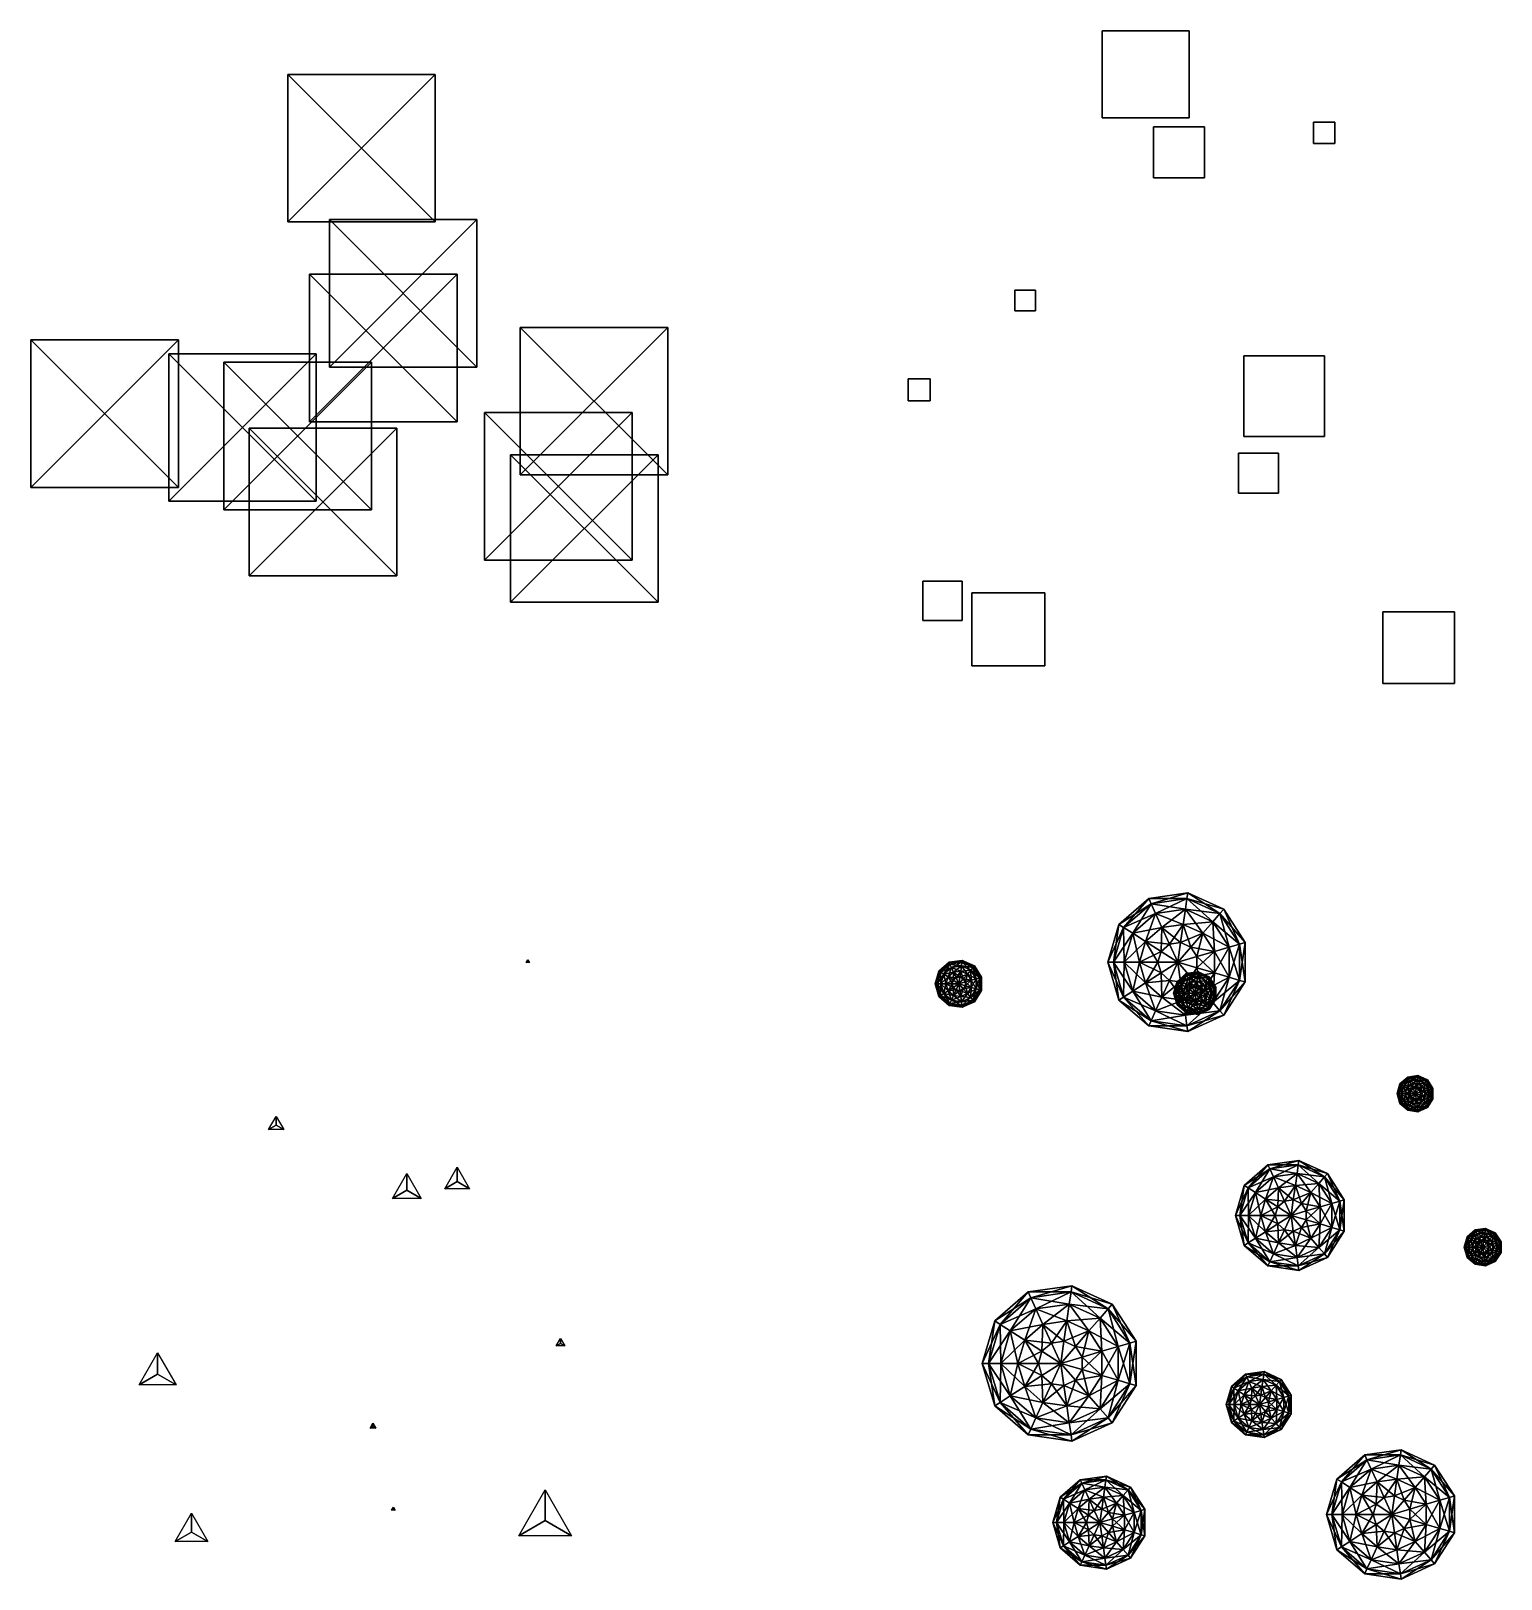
# Model space of a CAD drawing. Header units: metres. Extents: x -9.6 to 40.2, y -11 to 41.4.
import ezdxf

# ---------------------------------------------------------------- set-up
doc = ezdxf.new("R2010")
doc.units = ezdxf.units.M

msp = doc.modelspace()

# ---------------------------------------------------------------- meshes
at = {"layer": '1', "color": 4}
mesh = msp.add_polyface(dxfattribs=at)
corners = [(7.196, 9.955, 0.494), (7.251, 9.861, 0.494), (7.141, 9.861, 0.494), (7.196, 9.892, 0.583)]
mesh.append_faces([[corners[k] for k in face] for face in [(0, 1, 2), (0, 1, 3), (1, 2, 3), (2, 0, 3)]], dxfattribs={"color": 4})
at = {"layer": '1', "color": 8}
mesh = msp.add_polyface(dxfattribs=at)
corners = [(-1.336, 4.649, 0.299), (-1.081, 4.207, 0.299), (-1.591, 4.207, 0.299), (-1.336, 4.355, 0.715)]
mesh.append_faces([[corners[k] for k in face] for face in [(0, 1, 2), (0, 1, 3), (1, 2, 3), (2, 0, 3)]], dxfattribs={"color": 8})
at = {"layer": '1', "color": 6}
mesh = msp.add_polyface(dxfattribs=at)
corners = [(3.095, 2.707, 0.594), (3.579, 1.868, 0.594), (2.611, 1.868, 0.594), (3.095, 2.147, 1.385)]
mesh.append_faces([[corners[k] for k in face] for face in [(0, 1, 2), (0, 1, 3), (1, 2, 3), (2, 0, 3)]], dxfattribs={"color": 6})
at = {"layer": '1', "color": 2}
mesh = msp.add_polyface(dxfattribs=at)
corners = [(4.797, 2.926, -8.473), (5.217, 2.198, -8.473), (4.376, 2.198, -8.473), (4.797, 2.441, -7.787)]
mesh.append_faces([[corners[k] for k in face] for face in [(0, 1, 2), (0, 1, 3), (1, 2, 3), (2, 0, 3)]], dxfattribs={"color": 2})
at = {"layer": '1', "color": 7}
mesh = msp.add_polyface(dxfattribs=at)
corners = [(8.3, -2.877, 5.537), (8.448, -3.133, 5.537), (8.153, -3.133, 5.537), (8.3, -3.047, 5.778)]
mesh.append_faces([[corners[k] for k in face] for face in [(0, 1, 2), (0, 1, 3), (1, 2, 3), (2, 0, 3)]], dxfattribs={"color": 7})
at = {"layer": '1', "color": 1}
mesh = msp.add_polyface(dxfattribs=at)
corners = [(-5.355, -3.37, 8.201), (-4.73, -4.452, 8.201), (-5.98, -4.452, 8.201), (-5.355, -4.092, 9.222)]
mesh.append_faces([[corners[k] for k in face] for face in [(0, 1, 2), (0, 1, 3), (1, 2, 3), (2, 0, 3)]], dxfattribs={"color": 1})
at = {"layer": '1', "color": 5}
mesh = msp.add_polyface(dxfattribs=at)
corners = [(1.941, -5.754, -5.119), (2.037, -5.92, -5.119), (1.846, -5.92, -5.119), (1.941, -5.865, -4.963)]
mesh.append_faces([[corners[k] for k in face] for face in [(0, 1, 2), (0, 1, 3), (1, 2, 3), (2, 0, 3)]], dxfattribs={"color": 5})
at = {"layer": '1', "color": 3}
mesh = msp.add_polyface(dxfattribs=at)
corners = [(7.78, -8.013, -3.84), (8.677, -9.567, -3.84), (6.883, -9.567, -3.84), (7.78, -9.049, -2.375)]
mesh.append_faces([[corners[k] for k in face] for face in [(0, 1, 2), (0, 1, 3), (1, 2, 3), (2, 0, 3)]], dxfattribs={"color": 3})
at = {"layer": '1', "color": 9}
mesh = msp.add_polyface(dxfattribs=at)
corners = [(-4.205, -8.797, 8.336), (-3.648, -9.762, 8.336), (-4.762, -9.762, 8.336), (-4.205, -9.44, 9.245)]
mesh.append_faces([[corners[k] for k in face] for face in [(0, 1, 2), (0, 1, 3), (1, 2, 3), (2, 0, 3)]], dxfattribs={"color": 9})
at = {"layer": '1', "color": 10}
mesh = msp.add_polyface(dxfattribs=at)
corners = [(2.638, -8.594, -7.09), (2.697, -8.698, -7.09), (2.578, -8.698, -7.09), (2.638, -8.663, -6.993)]
mesh.append_faces([[corners[k] for k in face] for face in [(0, 1, 2), (0, 1, 3), (1, 2, 3), (2, 0, 3)]], dxfattribs={"color": 10})
at = {"layer": '2', "color": 5}
mesh = msp.add_polyface(dxfattribs=at)
corners = [(29.606, 41.442, 3.03), (29.606, 38.495, 3.03), (26.66, 38.495, 3.03), (26.66, 41.442, 3.03), (29.606, 41.442, 0.084), (29.606, 38.495, 0.084), (26.66, 38.495, 0.084), (26.66, 41.442, 0.084)]
mesh.append_faces([[corners[k] for k in face] for face in [(0, 1, 2, 3), (4, 5, 6, 7), (0, 4, 5, 1), (1, 5, 6, 2), (2, 6, 7, 3), (3, 7, 4, 0)]], dxfattribs={"color": 5})
at = {"layer": '2', "color": 1}
mesh = msp.add_polyface(dxfattribs=at)
corners = [(34.547, 38.351, -7.657), (34.547, 37.626, -7.657), (33.822, 37.626, -7.657), (33.822, 38.351, -7.657), (34.547, 38.351, -8.382), (34.547, 37.626, -8.382), (33.822, 37.626, -8.382), (33.822, 38.351, -8.382)]
mesh.append_faces([[corners[k] for k in face] for face in [(0, 1, 2, 3), (4, 5, 6, 7), (0, 4, 5, 1), (1, 5, 6, 2), (2, 6, 7, 3), (3, 7, 4, 0)]], dxfattribs={"color": 1})
at = {"layer": '2', "color": 6}
mesh = msp.add_polyface(dxfattribs=at)
corners = [(30.129, 38.194, -7.636), (30.129, 36.459, -7.636), (28.394, 36.459, -7.636), (28.394, 38.194, -7.636), (30.129, 38.194, -9.371), (30.129, 36.459, -9.371), (28.394, 36.459, -9.371), (28.394, 38.194, -9.371)]
mesh.append_faces([[corners[k] for k in face] for face in [(0, 1, 2, 3), (4, 5, 6, 7), (0, 4, 5, 1), (1, 5, 6, 2), (2, 6, 7, 3), (3, 7, 4, 0)]], dxfattribs={"color": 6})
at = {"layer": '2', "color": 7}
mesh = msp.add_polyface(dxfattribs=at)
corners = [(24.405, 32.656, -8.502), (24.405, 31.952, -8.502), (23.702, 31.952, -8.502), (23.702, 32.656, -8.502), (24.405, 32.656, -9.205), (24.405, 31.952, -9.205), (23.702, 31.952, -9.205), (23.702, 32.656, -9.205)]
mesh.append_faces([[corners[k] for k in face] for face in [(0, 1, 2, 3), (4, 5, 6, 7), (0, 4, 5, 1), (1, 5, 6, 2), (2, 6, 7, 3), (3, 7, 4, 0)]], dxfattribs={"color": 7})
at = {"layer": '2', "color": 2}
mesh = msp.add_polyface(dxfattribs=at)
corners = [(34.196, 30.428, 2.789), (34.196, 27.69, 2.789), (31.458, 27.69, 2.789), (31.458, 30.428, 2.789), (34.196, 30.428, 0.051), (34.196, 27.69, 0.051), (31.458, 27.69, 0.051), (31.458, 30.428, 0.051)]
mesh.append_faces([[corners[k] for k in face] for face in [(0, 1, 2, 3), (4, 5, 6, 7), (0, 4, 5, 1), (1, 5, 6, 2), (2, 6, 7, 3), (3, 7, 4, 0)]], dxfattribs={"color": 2})
at = {"layer": '2', "color": 10}
mesh = msp.add_polyface(dxfattribs=at)
corners = [(20.835, 29.65, 1.613), (20.835, 28.901, 1.613), (20.085, 28.901, 1.613), (20.085, 29.65, 1.613), (20.835, 29.65, 0.863), (20.835, 28.901, 0.863), (20.085, 28.901, 0.863), (20.085, 29.65, 0.863)]
mesh.append_faces([[corners[k] for k in face] for face in [(0, 1, 2, 3), (4, 5, 6, 7), (0, 4, 5, 1), (1, 5, 6, 2), (2, 6, 7, 3), (3, 7, 4, 0)]], dxfattribs={"color": 10})
at = {"layer": '2', "color": 9}
mesh = msp.add_polyface(dxfattribs=at)
corners = [(32.636, 27.127, 1.111), (32.636, 25.774, 1.111), (31.282, 25.774, 1.111), (31.282, 27.127, 1.111), (32.636, 27.127, -0.242), (32.636, 25.774, -0.242), (31.282, 25.774, -0.242), (31.282, 27.127, -0.242)]
mesh.append_faces([[corners[k] for k in face] for face in [(0, 1, 2, 3), (4, 5, 6, 7), (0, 4, 5, 1), (1, 5, 6, 2), (2, 6, 7, 3), (3, 7, 4, 0)]], dxfattribs={"color": 9})
at = {"layer": '2', "color": 4}
mesh = msp.add_polyface(dxfattribs=at)
corners = [(21.91, 22.792, -0.323), (21.91, 21.459, -0.323), (20.576, 21.459, -0.323), (20.576, 22.792, -0.323), (21.91, 22.792, -1.657), (21.91, 21.459, -1.657), (20.576, 21.459, -1.657), (20.576, 22.792, -1.657)]
mesh.append_faces([[corners[k] for k in face] for face in [(0, 1, 2, 3), (4, 5, 6, 7), (0, 4, 5, 1), (1, 5, 6, 2), (2, 6, 7, 3), (3, 7, 4, 0)]], dxfattribs={"color": 4})
at = {"layer": '2', "color": 3}
mesh = msp.add_polyface(dxfattribs=at)
corners = [(24.72, 22.399, -2.244), (24.72, 19.922, -2.244), (22.243, 19.922, -2.244), (22.243, 22.399, -2.244), (24.72, 22.399, -4.721), (24.72, 19.922, -4.721), (22.243, 19.922, -4.721), (22.243, 22.399, -4.721)]
mesh.append_faces([[corners[k] for k in face] for face in [(0, 1, 2, 3), (4, 5, 6, 7), (0, 4, 5, 1), (1, 5, 6, 2), (2, 6, 7, 3), (3, 7, 4, 0)]], dxfattribs={"color": 3})
at = {"layer": '2', "color": 8}
mesh = msp.add_polyface(dxfattribs=at)
corners = [(38.607, 21.755, -2.765), (38.607, 19.323, -2.765), (36.175, 19.323, -2.765), (36.175, 21.755, -2.765), (38.607, 21.755, -5.197), (38.607, 19.323, -5.197), (36.175, 19.323, -5.197), (36.175, 21.755, -5.197)]
mesh.append_faces([[corners[k] for k in face] for face in [(0, 1, 2, 3), (4, 5, 6, 7), (0, 4, 5, 1), (1, 5, 6, 2), (2, 6, 7, 3), (3, 7, 4, 0)]], dxfattribs={"color": 8})
at = {"layer": '3', "color": 8}
mesh = msp.add_polyface(dxfattribs=at)
corners = [(-0.944, 34.969, 4.281), (4.056, 39.969, 4.281), (4.056, 34.969, 9.281), (-0.944, 39.969, 9.281)]
mesh.append_faces([[corners[k] for k in face] for face in [(0, 1, 2), (0, 2, 3), (0, 3, 1), (3, 2, 1)]], dxfattribs={"color": 8})
at = {"layer": '3', "color": 5}
mesh = msp.add_polyface(dxfattribs=at)
corners = [(0.466, 30.05, -10.524), (5.466, 35.05, -10.524), (5.466, 30.05, -5.524), (0.466, 35.05, -5.524)]
mesh.append_faces([[corners[k] for k in face] for face in [(0, 1, 2), (0, 2, 3), (0, 3, 1), (3, 2, 1)]], dxfattribs={"color": 5})
at = {"layer": '3', "color": 6}
mesh = msp.add_polyface(dxfattribs=at)
corners = [(-0.207, 28.193, 5.306), (4.793, 33.193, 5.306), (4.793, 28.193, 10.306), (-0.207, 33.193, 10.306)]
mesh.append_faces([[corners[k] for k in face] for face in [(0, 1, 2), (0, 2, 3), (0, 3, 1), (3, 2, 1)]], dxfattribs={"color": 6})
at = {"layer": '3', "color": 2}
mesh = msp.add_polyface(dxfattribs=at)
corners = [(-9.647, 25.97, -11.264), (-4.647, 30.97, -11.264), (-4.647, 25.97, -6.264), (-9.647, 30.97, -6.264)]
mesh.append_faces([[corners[k] for k in face] for face in [(0, 1, 2), (0, 2, 3), (0, 3, 1), (3, 2, 1)]], dxfattribs={"color": 2})
at = {"layer": '3', "color": 4}
mesh = msp.add_polyface(dxfattribs=at)
corners = [(6.939, 26.391, -10.13), (11.939, 31.391, -10.13), (11.939, 26.391, -5.13), (6.939, 31.391, -5.13)]
mesh.append_faces([[corners[k] for k in face] for face in [(0, 1, 2), (0, 2, 3), (0, 3, 1), (3, 2, 1)]], dxfattribs={"color": 4})
at = {"layer": '3', "color": 10}
mesh = msp.add_polyface(dxfattribs=at)
corners = [(-4.976, 25.501, -10.226), (0.024, 30.501, -10.226), (0.024, 25.501, -5.226), (-4.976, 30.501, -5.226)]
mesh.append_faces([[corners[k] for k in face] for face in [(0, 1, 2), (0, 2, 3), (0, 3, 1), (3, 2, 1)]], dxfattribs={"color": 10})
at = {"layer": '3', "color": 7}
mesh = msp.add_polyface(dxfattribs=at)
corners = [(-3.107, 25.209, -11.832), (1.893, 30.209, -11.832), (1.893, 25.209, -6.832), (-3.107, 30.209, -6.832)]
mesh.append_faces([[corners[k] for k in face] for face in [(0, 1, 2), (0, 2, 3), (0, 3, 1), (3, 2, 1)]], dxfattribs={"color": 7})
at = {"layer": '3', "color": 9}
mesh = msp.add_polyface(dxfattribs=at)
corners = [(5.726, 23.507, -2.355), (10.726, 28.507, -2.355), (10.726, 23.507, 2.645), (5.726, 28.507, 2.645)]
mesh.append_faces([[corners[k] for k in face] for face in [(0, 1, 2), (0, 2, 3), (0, 3, 1), (3, 2, 1)]], dxfattribs={"color": 9})
at = {"layer": '3', "color": 3}
mesh = msp.add_polyface(dxfattribs=at)
corners = [(-2.249, 22.972, -7.873), (2.751, 27.972, -7.873), (2.751, 22.972, -2.873), (-2.249, 27.972, -2.873)]
mesh.append_faces([[corners[k] for k in face] for face in [(0, 1, 2), (0, 2, 3), (0, 3, 1), (3, 2, 1)]], dxfattribs={"color": 3})
at = {"layer": '3', "color": 1}
mesh = msp.add_polyface(dxfattribs=at)
corners = [(6.609, 22.075, -2.146), (11.609, 27.075, -2.146), (11.609, 22.075, 2.854), (6.609, 27.075, 2.854)]
mesh.append_faces([[corners[k] for k in face] for face in [(0, 1, 2), (0, 2, 3), (0, 3, 1), (3, 2, 1)]], dxfattribs={"color": 1})
at = {"layer": '4', "color": 3}
mesh = msp.add_polyface(dxfattribs=at)
corners = [(29.223, 9.874, -4.281), (28.547, 9.874, -4.184), (27.926, 9.874, -3.9), (27.409, 9.874, -3.453), (27.04, 9.874, -2.878), (26.848, 9.874, -2.223), (26.848, 9.874, -1.54), (27.04, 9.874, -0.885), (27.409, 9.874, -0.31), (27.926, 9.874, 0.137), (28.547, 9.874, 0.42), (29.223, 9.874, 0.518), (29.223, 9.874, -4.281), (28.654, 9.509, -4.184), (28.131, 9.173, -3.9), (27.697, 8.894, -3.453), (27.387, 8.694, -2.878), (27.225, 8.59, -2.223), (27.225, 8.59, -1.54), (27.387, 8.694, -0.885), (27.697, 8.894, -0.31), (28.131, 9.173, 0.137), (28.654, 9.509, 0.42), (29.223, 9.874, 0.518), (29.223, 9.874, -4.281), (28.942, 9.259, -4.184), (28.684, 8.694, -3.9), (28.469, 8.225, -3.453), (28.316, 7.889, -2.878), (28.236, 7.714, -2.223), (28.236, 7.714, -1.54), (28.316, 7.889, -0.885), (28.469, 8.225, -0.31), (28.684, 8.694, 0.137), (28.942, 9.259, 0.42), (29.223, 9.874, 0.518), (29.223, 9.874, -4.281), (29.319, 9.205, -4.184), (29.407, 8.59, -3.9), (29.481, 8.08, -3.453), (29.533, 7.714, -2.878), (29.561, 7.524, -2.223), (29.561, 7.524, -1.54), (29.533, 7.714, -0.885), (29.481, 8.08, -0.31), (29.407, 8.59, 0.137), (29.319, 9.205, 0.42), (29.223, 9.874, 0.518), (29.223, 9.874, -4.281), (29.665, 9.363, -4.184), (30.072, 8.894, -3.9), (30.41, 8.504, -3.453), (30.652, 8.225, -2.878), (30.778, 8.08, -2.223), (30.778, 8.08, -1.54), (30.652, 8.225, -0.885), (30.41, 8.504, -0.31), (30.072, 8.894, 0.137), (29.665, 9.363, 0.42), (29.223, 9.874, 0.518), (29.223, 9.874, -4.281), (29.871, 9.684, -4.184), (30.467, 9.509, -3.9), (30.962, 9.363, -3.453), (31.317, 9.259, -2.878), (31.501, 9.205, -2.223), (31.501, 9.205, -1.54), (31.317, 9.259, -0.885), (30.962, 9.363, -0.31), (30.467, 9.509, 0.137), (29.871, 9.684, 0.42), (29.223, 9.874, 0.518), (29.223, 9.874, -4.281), (29.871, 10.065, -4.184), (30.467, 10.24, -3.9), (30.962, 10.385, -3.453), (31.317, 10.489, -2.878), (31.501, 10.543, -2.223), (31.501, 10.543, -1.54), (31.317, 10.489, -0.885), (30.962, 10.385, -0.31), (30.467, 10.24, 0.137), (29.871, 10.065, 0.42), (29.223, 9.874, 0.518), (29.223, 9.874, -4.281), (29.665, 10.385, -4.184), (30.072, 10.855, -3.9), (30.41, 11.245, -3.453), (30.652, 11.524, -2.878), (30.778, 11.669, -2.223), (30.778, 11.669, -1.54), (30.652, 11.524, -0.885), (30.41, 11.245, -0.31), (30.072, 10.855, 0.137), (29.665, 10.385, 0.42), (29.223, 9.874, 0.518), (29.223, 9.874, -4.281), (29.319, 10.543, -4.184), (29.407, 11.158, -3.9), (29.481, 11.669, -3.453), (29.533, 12.034, -2.878), (29.561, 12.225, -2.223), (29.561, 12.225, -1.54), (29.533, 12.034, -0.885), (29.481, 11.669, -0.31), (29.407, 11.158, 0.137), (29.319, 10.543, 0.42), (29.223, 9.874, 0.518), (29.223, 9.874, -4.281), (28.942, 10.489, -4.184), (28.684, 11.054, -3.9), (28.469, 11.524, -3.453), (28.316, 11.859, -2.878), (28.236, 12.034, -2.223), (28.236, 12.034, -1.54), (28.316, 11.859, -0.885), (28.469, 11.524, -0.31), (28.684, 11.054, 0.137), (28.942, 10.489, 0.42), (29.223, 9.874, 0.518), (29.223, 9.874, -4.281), (28.654, 10.24, -4.184), (28.131, 10.576, -3.9), (27.697, 10.855, -3.453), (27.387, 11.054, -2.878), (27.225, 11.158, -2.223), (27.225, 11.158, -1.54), (27.387, 11.054, -0.885), (27.697, 10.855, -0.31), (28.131, 10.576, 0.137), (28.654, 10.24, 0.42), (29.223, 9.874, 0.518), (29.223, 9.874, -4.281), (28.547, 9.874, -4.184), (27.926, 9.874, -3.9), (27.409, 9.874, -3.453), (27.04, 9.874, -2.878), (26.848, 9.874, -2.223), (26.848, 9.874, -1.54), (27.04, 9.874, -0.885), (27.409, 9.874, -0.31), (27.926, 9.874, 0.137), (28.547, 9.874, 0.42), (29.223, 9.874, 0.518)]
mesh.append_faces([[corners[k] for k in face] for face in [(0, 12, 13), (1, 13, 14), (2, 14, 15), (3, 15, 16), (4, 16, 17), (5, 17, 18), (6, 18, 19), (7, 19, 20), (8, 20, 21), (9, 21, 22), (10, 22, 23), (12, 24, 25), (13, 25, 26), (14, 26, 27), (15, 27, 28), (16, 28, 29), (17, 29, 30), (18, 30, 31), (19, 31, 32), (20, 32, 33), (21, 33, 34), (22, 34, 35), (24, 36, 37), (25, 37, 38), (26, 38, 39), (27, 39, 40), (28, 40, 41), (29, 41, 42), (30, 42, 43), (31, 43, 44), (32, 44, 45), (33, 45, 46), (34, 46, 47), (36, 48, 49), (37, 49, 50), (38, 50, 51), (39, 51, 52), (40, 52, 53), (41, 53, 54), (42, 54, 55), (43, 55, 56), (44, 56, 57), (45, 57, 58), (46, 58, 59), (48, 60, 61), (49, 61, 62), (50, 62, 63), (51, 63, 64), (52, 64, 65), (53, 65, 66), (54, 66, 67), (55, 67, 68), (56, 68, 69), (57, 69, 70), (58, 70, 71), (60, 72, 73), (61, 73, 74), (62, 74, 75), (63, 75, 76), (64, 76, 77), (65, 77, 78), (66, 78, 79), (67, 79, 80), (68, 80, 81), (69, 81, 82), (70, 82, 83), (72, 84, 85), (73, 85, 86), (74, 86, 87), (75, 87, 88), (76, 88, 89), (77, 89, 90), (78, 90, 91), (79, 91, 92), (80, 92, 93), (81, 93, 94), (82, 94, 95), (84, 96, 97), (85, 97, 98), (86, 98, 99), (87, 99, 100), (88, 100, 101), (89, 101, 102), (90, 102, 103), (91, 103, 104), (92, 104, 105), (93, 105, 106), (94, 106, 107), (96, 108, 109), (97, 109, 110), (98, 110, 111), (99, 111, 112), (100, 112, 113), (101, 113, 114), (102, 114, 115), (103, 115, 116), (104, 116, 117), (105, 117, 118), (106, 118, 119), (108, 120, 121), (109, 121, 122), (110, 122, 123), (111, 123, 124), (112, 124, 125), (113, 125, 126), (114, 126, 127), (115, 127, 128), (116, 128, 129), (117, 129, 130), (118, 130, 131), (120, 132, 133), (121, 133, 134), (122, 134, 135), (123, 135, 136), (124, 136, 137), (125, 137, 138), (126, 138, 139), (127, 139, 140), (128, 140, 141), (129, 141, 142), (130, 142, 143), (0, 13, 1), (1, 14, 2), (2, 15, 3), (3, 16, 4), (4, 17, 5), (5, 18, 6), (6, 19, 7), (7, 20, 8), (8, 21, 9), (9, 22, 10), (10, 23, 11), (12, 25, 13), (13, 26, 14), (14, 27, 15), (15, 28, 16), (16, 29, 17), (17, 30, 18), (18, 31, 19), (19, 32, 20), (20, 33, 21), (21, 34, 22), (22, 35, 23), (24, 37, 25), (25, 38, 26), (26, 39, 27), (27, 40, 28), (28, 41, 29), (29, 42, 30), (30, 43, 31), (31, 44, 32), (32, 45, 33), (33, 46, 34), (34, 47, 35), (36, 49, 37), (37, 50, 38), (38, 51, 39), (39, 52, 40), (40, 53, 41), (41, 54, 42), (42, 55, 43), (43, 56, 44), (44, 57, 45), (45, 58, 46), (46, 59, 47), (48, 61, 49), (49, 62, 50), (50, 63, 51), (51, 64, 52), (52, 65, 53), (53, 66, 54), (54, 67, 55), (55, 68, 56), (56, 69, 57), (57, 70, 58), (58, 71, 59), (60, 73, 61), (61, 74, 62), (62, 75, 63), (63, 76, 64), (64, 77, 65), (65, 78, 66), (66, 79, 67), (67, 80, 68), (68, 81, 69), (69, 82, 70), (70, 83, 71), (72, 85, 73), (73, 86, 74), (74, 87, 75), (75, 88, 76), (76, 89, 77), (77, 90, 78), (78, 91, 79), (79, 92, 80), (80, 93, 81), (81, 94, 82), (82, 95, 83), (84, 97, 85), (85, 98, 86), (86, 99, 87), (87, 100, 88), (88, 101, 89), (89, 102, 90), (90, 103, 91), (91, 104, 92), (92, 105, 93), (93, 106, 94), (94, 107, 95), (96, 109, 97), (97, 110, 98), (98, 111, 99), (99, 112, 100), (100, 113, 101), (101, 114, 102), (102, 115, 103), (103, 116, 104), (104, 117, 105), (105, 118, 106), (106, 119, 107), (108, 121, 109), (109, 122, 110), (110, 123, 111), (111, 124, 112), (112, 125, 113), (113, 126, 114), (114, 127, 115), (115, 128, 116), (116, 129, 117), (117, 130, 118), (118, 131, 119), (120, 133, 121), (121, 134, 122), (122, 135, 123), (123, 136, 124), (124, 137, 125), (125, 138, 126), (126, 139, 127), (127, 140, 128), (128, 141, 129), (129, 142, 130), (130, 143, 131)]], dxfattribs={"color": 3})
mesh = msp.add_polyface(dxfattribs=at)
corners = [(21.804, 9.142, -3.128), (21.576, 9.142, -3.095), (21.366, 9.142, -2.999), (21.191, 9.142, -2.848), (21.067, 9.142, -2.654), (21.002, 9.142, -2.432), (21.002, 9.142, -2.201), (21.067, 9.142, -1.98), (21.191, 9.142, -1.786), (21.366, 9.142, -1.635), (21.576, 9.142, -1.539), (21.804, 9.142, -1.506), (21.804, 9.142, -3.128), (21.612, 9.019, -3.095), (21.435, 8.905, -2.999), (21.289, 8.811, -2.848), (21.184, 8.743, -2.654), (21.129, 8.708, -2.432), (21.129, 8.708, -2.201), (21.184, 8.743, -1.98), (21.289, 8.811, -1.786), (21.435, 8.905, -1.635), (21.612, 9.019, -1.539), (21.804, 9.142, -1.506), (21.804, 9.142, -3.128), (21.709, 8.934, -3.095), (21.622, 8.743, -2.999), (21.55, 8.585, -2.848), (21.498, 8.471, -2.654), (21.471, 8.412, -2.432), (21.471, 8.412, -2.201), (21.498, 8.471, -1.98), (21.55, 8.585, -1.786), (21.622, 8.743, -1.635), (21.709, 8.934, -1.539), (21.804, 9.142, -1.506), (21.804, 9.142, -3.128), (21.837, 8.916, -3.095), (21.867, 8.708, -2.999), (21.892, 8.536, -2.848), (21.909, 8.412, -2.654), (21.919, 8.348, -2.432), (21.919, 8.348, -2.201), (21.909, 8.412, -1.98), (21.892, 8.536, -1.786), (21.867, 8.708, -1.635), (21.837, 8.916, -1.539), (21.804, 9.142, -1.506), (21.804, 9.142, -3.128), (21.954, 8.97, -3.095), (22.091, 8.811, -2.999), (22.206, 8.679, -2.848), (22.287, 8.585, -2.654), (22.33, 8.536, -2.432), (22.33, 8.536, -2.201), (22.287, 8.585, -1.98), (22.206, 8.679, -1.786), (22.091, 8.811, -1.635), (21.954, 8.97, -1.539), (21.804, 9.142, -1.506), (21.804, 9.142, -3.128), (22.024, 9.078, -3.095), (22.225, 9.019, -2.999), (22.392, 8.97, -2.848), (22.512, 8.934, -2.654), (22.575, 8.916, -2.432), (22.575, 8.916, -2.201), (22.512, 8.934, -1.98), (22.392, 8.97, -1.786), (22.225, 9.019, -1.635), (22.024, 9.078, -1.539), (21.804, 9.142, -1.506), (21.804, 9.142, -3.128), (22.024, 9.207, -3.095), (22.225, 9.266, -2.999), (22.392, 9.315, -2.848), (22.512, 9.35, -2.654), (22.575, 9.368, -2.432), (22.575, 9.368, -2.201), (22.512, 9.35, -1.98), (22.392, 9.315, -1.786), (22.225, 9.266, -1.635), (22.024, 9.207, -1.539), (21.804, 9.142, -1.506), (21.804, 9.142, -3.128), (21.954, 9.315, -3.095), (22.091, 9.474, -2.999), (22.206, 9.605, -2.848), (22.287, 9.7, -2.654), (22.33, 9.749, -2.432), (22.33, 9.749, -2.201), (22.287, 9.7, -1.98), (22.206, 9.605, -1.786), (22.091, 9.474, -1.635), (21.954, 9.315, -1.539), (21.804, 9.142, -1.506), (21.804, 9.142, -3.128), (21.837, 9.368, -3.095), (21.867, 9.576, -2.999), (21.892, 9.749, -2.848), (21.909, 9.872, -2.654), (21.919, 9.937, -2.432), (21.919, 9.937, -2.201), (21.909, 9.872, -1.98), (21.892, 9.749, -1.786), (21.867, 9.576, -1.635), (21.837, 9.368, -1.539), (21.804, 9.142, -1.506), (21.804, 9.142, -3.128), (21.709, 9.35, -3.095), (21.622, 9.541, -2.999), (21.55, 9.7, -2.848), (21.498, 9.813, -2.654), (21.471, 9.872, -2.432), (21.471, 9.872, -2.201), (21.498, 9.813, -1.98), (21.55, 9.7, -1.786), (21.622, 9.541, -1.635), (21.709, 9.35, -1.539), (21.804, 9.142, -1.506), (21.804, 9.142, -3.128), (21.612, 9.266, -3.095), (21.435, 9.379, -2.999), (21.289, 9.474, -2.848), (21.184, 9.541, -2.654), (21.129, 9.576, -2.432), (21.129, 9.576, -2.201), (21.184, 9.541, -1.98), (21.289, 9.474, -1.786), (21.435, 9.379, -1.635), (21.612, 9.266, -1.539), (21.804, 9.142, -1.506), (21.804, 9.142, -3.128), (21.576, 9.142, -3.095), (21.366, 9.142, -2.999), (21.191, 9.142, -2.848), (21.067, 9.142, -2.654), (21.002, 9.142, -2.432), (21.002, 9.142, -2.201), (21.067, 9.142, -1.98), (21.191, 9.142, -1.786), (21.366, 9.142, -1.635), (21.576, 9.142, -1.539), (21.804, 9.142, -1.506)]
mesh.append_faces([[corners[k] for k in face] for face in [(0, 12, 13), (1, 13, 14), (2, 14, 15), (3, 15, 16), (4, 16, 17), (5, 17, 18), (6, 18, 19), (7, 19, 20), (8, 20, 21), (9, 21, 22), (10, 22, 23), (12, 24, 25), (13, 25, 26), (14, 26, 27), (15, 27, 28), (16, 28, 29), (17, 29, 30), (18, 30, 31), (19, 31, 32), (20, 32, 33), (21, 33, 34), (22, 34, 35), (24, 36, 37), (25, 37, 38), (26, 38, 39), (27, 39, 40), (28, 40, 41), (29, 41, 42), (30, 42, 43), (31, 43, 44), (32, 44, 45), (33, 45, 46), (34, 46, 47), (36, 48, 49), (37, 49, 50), (38, 50, 51), (39, 51, 52), (40, 52, 53), (41, 53, 54), (42, 54, 55), (43, 55, 56), (44, 56, 57), (45, 57, 58), (46, 58, 59), (48, 60, 61), (49, 61, 62), (50, 62, 63), (51, 63, 64), (52, 64, 65), (53, 65, 66), (54, 66, 67), (55, 67, 68), (56, 68, 69), (57, 69, 70), (58, 70, 71), (60, 72, 73), (61, 73, 74), (62, 74, 75), (63, 75, 76), (64, 76, 77), (65, 77, 78), (66, 78, 79), (67, 79, 80), (68, 80, 81), (69, 81, 82), (70, 82, 83), (72, 84, 85), (73, 85, 86), (74, 86, 87), (75, 87, 88), (76, 88, 89), (77, 89, 90), (78, 90, 91), (79, 91, 92), (80, 92, 93), (81, 93, 94), (82, 94, 95), (84, 96, 97), (85, 97, 98), (86, 98, 99), (87, 99, 100), (88, 100, 101), (89, 101, 102), (90, 102, 103), (91, 103, 104), (92, 104, 105), (93, 105, 106), (94, 106, 107), (96, 108, 109), (97, 109, 110), (98, 110, 111), (99, 111, 112), (100, 112, 113), (101, 113, 114), (102, 114, 115), (103, 115, 116), (104, 116, 117), (105, 117, 118), (106, 118, 119), (108, 120, 121), (109, 121, 122), (110, 122, 123), (111, 123, 124), (112, 124, 125), (113, 125, 126), (114, 126, 127), (115, 127, 128), (116, 128, 129), (117, 129, 130), (118, 130, 131), (120, 132, 133), (121, 133, 134), (122, 134, 135), (123, 135, 136), (124, 136, 137), (125, 137, 138), (126, 138, 139), (127, 139, 140), (128, 140, 141), (129, 141, 142), (130, 142, 143), (0, 13, 1), (1, 14, 2), (2, 15, 3), (3, 16, 4), (4, 17, 5), (5, 18, 6), (6, 19, 7), (7, 20, 8), (8, 21, 9), (9, 22, 10), (10, 23, 11), (12, 25, 13), (13, 26, 14), (14, 27, 15), (15, 28, 16), (16, 29, 17), (17, 30, 18), (18, 31, 19), (19, 32, 20), (20, 33, 21), (21, 34, 22), (22, 35, 23), (24, 37, 25), (25, 38, 26), (26, 39, 27), (27, 40, 28), (28, 41, 29), (29, 42, 30), (30, 43, 31), (31, 44, 32), (32, 45, 33), (33, 46, 34), (34, 47, 35), (36, 49, 37), (37, 50, 38), (38, 51, 39), (39, 52, 40), (40, 53, 41), (41, 54, 42), (42, 55, 43), (43, 56, 44), (44, 57, 45), (45, 58, 46), (46, 59, 47), (48, 61, 49), (49, 62, 50), (50, 63, 51), (51, 64, 52), (52, 65, 53), (53, 66, 54), (54, 67, 55), (55, 68, 56), (56, 69, 57), (57, 70, 58), (58, 71, 59), (60, 73, 61), (61, 74, 62), (62, 75, 63), (63, 76, 64), (64, 77, 65), (65, 78, 66), (66, 79, 67), (67, 80, 68), (68, 81, 69), (69, 82, 70), (70, 83, 71), (72, 85, 73), (73, 86, 74), (74, 87, 75), (75, 88, 76), (76, 89, 77), (77, 90, 78), (78, 91, 79), (79, 92, 80), (80, 93, 81), (81, 94, 82), (82, 95, 83), (84, 97, 85), (85, 98, 86), (86, 99, 87), (87, 100, 88), (88, 101, 89), (89, 102, 90), (90, 103, 91), (91, 104, 92), (92, 105, 93), (93, 106, 94), (94, 107, 95), (96, 109, 97), (97, 110, 98), (98, 111, 99), (99, 112, 100), (100, 113, 101), (101, 114, 102), (102, 115, 103), (103, 116, 104), (104, 117, 105), (105, 118, 106), (106, 119, 107), (108, 121, 109), (109, 122, 110), (110, 123, 111), (111, 124, 112), (112, 125, 113), (113, 126, 114), (114, 127, 115), (115, 128, 116), (116, 129, 117), (117, 130, 118), (118, 131, 119), (120, 133, 121), (121, 134, 122), (122, 135, 123), (123, 136, 124), (124, 137, 125), (125, 138, 126), (126, 139, 127), (127, 140, 128), (128, 141, 129), (129, 142, 130), (130, 143, 131)]], dxfattribs={"color": 3})
mesh = msp.add_polyface(dxfattribs=at)
corners = [(29.809, 8.826, 5.524), (29.602, 8.826, 5.554), (29.412, 8.826, 5.641), (29.254, 8.826, 5.778), (29.141, 8.826, 5.954), (29.082, 8.826, 6.154), (29.082, 8.826, 6.363), (29.141, 8.826, 6.564), (29.254, 8.826, 6.74), (29.412, 8.826, 6.877), (29.602, 8.826, 6.964), (29.809, 8.826, 6.994), (29.809, 8.826, 5.524), (29.635, 8.714, 5.554), (29.475, 8.611, 5.641), (29.342, 8.526, 5.778), (29.247, 8.465, 5.954), (29.197, 8.433, 6.154), (29.197, 8.433, 6.363), (29.247, 8.465, 6.564), (29.342, 8.526, 6.74), (29.475, 8.611, 6.877), (29.635, 8.714, 6.964), (29.809, 8.826, 6.994), (29.809, 8.826, 5.524), (29.723, 8.638, 5.554), (29.644, 8.465, 5.641), (29.578, 8.321, 5.778), (29.531, 8.218, 5.954), (29.507, 8.165, 6.154), (29.507, 8.165, 6.363), (29.531, 8.218, 6.564), (29.578, 8.321, 6.74), (29.644, 8.465, 6.877), (29.723, 8.638, 6.964), (29.809, 8.826, 6.994), (29.809, 8.826, 5.524), (29.838, 8.621, 5.554), (29.865, 8.433, 5.641), (29.888, 8.276, 5.778), (29.904, 8.165, 5.954), (29.912, 8.106, 6.154), (29.912, 8.106, 6.363), (29.904, 8.165, 6.564), (29.888, 8.276, 6.74), (29.865, 8.433, 6.877), (29.838, 8.621, 6.964), (29.809, 8.826, 6.994), (29.809, 8.826, 5.524), (29.944, 8.67, 5.554), (30.069, 8.526, 5.641), (30.172, 8.406, 5.778), (30.247, 8.321, 5.954), (30.285, 8.276, 6.154), (30.285, 8.276, 6.363), (30.247, 8.321, 6.564), (30.172, 8.406, 6.74), (30.069, 8.526, 6.877), (29.944, 8.67, 6.964), (29.809, 8.826, 6.994), (29.809, 8.826, 5.524), (30.008, 8.768, 5.554), (30.19, 8.714, 5.641), (30.342, 8.67, 5.778), (30.45, 8.638, 5.954), (30.507, 8.621, 6.154), (30.507, 8.621, 6.363), (30.45, 8.638, 6.564), (30.342, 8.67, 6.74), (30.19, 8.714, 6.877), (30.008, 8.768, 6.964), (29.809, 8.826, 6.994), (29.809, 8.826, 5.524), (30.008, 8.884, 5.554), (30.19, 8.938, 5.641), (30.342, 8.982, 5.778), (30.45, 9.014, 5.954), (30.507, 9.031, 6.154), (30.507, 9.031, 6.363), (30.45, 9.014, 6.564), (30.342, 8.982, 6.74), (30.19, 8.938, 6.877), (30.008, 8.884, 6.964), (29.809, 8.826, 6.994), (29.809, 8.826, 5.524), (29.944, 8.982, 5.554), (30.069, 9.126, 5.641), (30.172, 9.246, 5.778), (30.247, 9.331, 5.954), (30.285, 9.376, 6.154), (30.285, 9.376, 6.363), (30.247, 9.331, 6.564), (30.172, 9.246, 6.74), (30.069, 9.126, 6.877), (29.944, 8.982, 6.964), (29.809, 8.826, 6.994), (29.809, 8.826, 5.524), (29.838, 9.031, 5.554), (29.865, 9.219, 5.641), (29.888, 9.376, 5.778), (29.904, 9.487, 5.954), (29.912, 9.546, 6.154), (29.912, 9.546, 6.363), (29.904, 9.487, 6.564), (29.888, 9.376, 6.74), (29.865, 9.219, 6.877), (29.838, 9.031, 6.964), (29.809, 8.826, 6.994), (29.809, 8.826, 5.524), (29.723, 9.014, 5.554), (29.644, 9.187, 5.641), (29.578, 9.331, 5.778), (29.531, 9.434, 5.954), (29.507, 9.487, 6.154), (29.507, 9.487, 6.363), (29.531, 9.434, 6.564), (29.578, 9.331, 6.74), (29.644, 9.187, 6.877), (29.723, 9.014, 6.964), (29.809, 8.826, 6.994), (29.809, 8.826, 5.524), (29.635, 8.938, 5.554), (29.475, 9.041, 5.641), (29.342, 9.126, 5.778), (29.247, 9.187, 5.954), (29.197, 9.219, 6.154), (29.197, 9.219, 6.363), (29.247, 9.187, 6.564), (29.342, 9.126, 6.74), (29.475, 9.041, 6.877), (29.635, 8.938, 6.964), (29.809, 8.826, 6.994), (29.809, 8.826, 5.524), (29.602, 8.826, 5.554), (29.412, 8.826, 5.641), (29.254, 8.826, 5.778), (29.141, 8.826, 5.954), (29.082, 8.826, 6.154), (29.082, 8.826, 6.363), (29.141, 8.826, 6.564), (29.254, 8.826, 6.74), (29.412, 8.826, 6.877), (29.602, 8.826, 6.964), (29.809, 8.826, 6.994)]
mesh.append_faces([[corners[k] for k in face] for face in [(0, 12, 13), (1, 13, 14), (2, 14, 15), (3, 15, 16), (4, 16, 17), (5, 17, 18), (6, 18, 19), (7, 19, 20), (8, 20, 21), (9, 21, 22), (10, 22, 23), (12, 24, 25), (13, 25, 26), (14, 26, 27), (15, 27, 28), (16, 28, 29), (17, 29, 30), (18, 30, 31), (19, 31, 32), (20, 32, 33), (21, 33, 34), (22, 34, 35), (24, 36, 37), (25, 37, 38), (26, 38, 39), (27, 39, 40), (28, 40, 41), (29, 41, 42), (30, 42, 43), (31, 43, 44), (32, 44, 45), (33, 45, 46), (34, 46, 47), (36, 48, 49), (37, 49, 50), (38, 50, 51), (39, 51, 52), (40, 52, 53), (41, 53, 54), (42, 54, 55), (43, 55, 56), (44, 56, 57), (45, 57, 58), (46, 58, 59), (48, 60, 61), (49, 61, 62), (50, 62, 63), (51, 63, 64), (52, 64, 65), (53, 65, 66), (54, 66, 67), (55, 67, 68), (56, 68, 69), (57, 69, 70), (58, 70, 71), (60, 72, 73), (61, 73, 74), (62, 74, 75), (63, 75, 76), (64, 76, 77), (65, 77, 78), (66, 78, 79), (67, 79, 80), (68, 80, 81), (69, 81, 82), (70, 82, 83), (72, 84, 85), (73, 85, 86), (74, 86, 87), (75, 87, 88), (76, 88, 89), (77, 89, 90), (78, 90, 91), (79, 91, 92), (80, 92, 93), (81, 93, 94), (82, 94, 95), (84, 96, 97), (85, 97, 98), (86, 98, 99), (87, 99, 100), (88, 100, 101), (89, 101, 102), (90, 102, 103), (91, 103, 104), (92, 104, 105), (93, 105, 106), (94, 106, 107), (96, 108, 109), (97, 109, 110), (98, 110, 111), (99, 111, 112), (100, 112, 113), (101, 113, 114), (102, 114, 115), (103, 115, 116), (104, 116, 117), (105, 117, 118), (106, 118, 119), (108, 120, 121), (109, 121, 122), (110, 122, 123), (111, 123, 124), (112, 124, 125), (113, 125, 126), (114, 126, 127), (115, 127, 128), (116, 128, 129), (117, 129, 130), (118, 130, 131), (120, 132, 133), (121, 133, 134), (122, 134, 135), (123, 135, 136), (124, 136, 137), (125, 137, 138), (126, 138, 139), (127, 139, 140), (128, 140, 141), (129, 141, 142), (130, 142, 143), (0, 13, 1), (1, 14, 2), (2, 15, 3), (3, 16, 4), (4, 17, 5), (5, 18, 6), (6, 19, 7), (7, 20, 8), (8, 21, 9), (9, 22, 10), (10, 23, 11), (12, 25, 13), (13, 26, 14), (14, 27, 15), (15, 28, 16), (16, 29, 17), (17, 30, 18), (18, 31, 19), (19, 32, 20), (20, 33, 21), (21, 34, 22), (22, 35, 23), (24, 37, 25), (25, 38, 26), (26, 39, 27), (27, 40, 28), (28, 41, 29), (29, 42, 30), (30, 43, 31), (31, 44, 32), (32, 45, 33), (33, 46, 34), (34, 47, 35), (36, 49, 37), (37, 50, 38), (38, 51, 39), (39, 52, 40), (40, 53, 41), (41, 54, 42), (42, 55, 43), (43, 56, 44), (44, 57, 45), (45, 58, 46), (46, 59, 47), (48, 61, 49), (49, 62, 50), (50, 63, 51), (51, 64, 52), (52, 65, 53), (53, 66, 54), (54, 67, 55), (55, 68, 56), (56, 69, 57), (57, 70, 58), (58, 71, 59), (60, 73, 61), (61, 74, 62), (62, 75, 63), (63, 76, 64), (64, 77, 65), (65, 78, 66), (66, 79, 67), (67, 80, 68), (68, 81, 69), (69, 82, 70), (70, 83, 71), (72, 85, 73), (73, 86, 74), (74, 87, 75), (75, 88, 76), (76, 89, 77), (77, 90, 78), (78, 91, 79), (79, 92, 80), (80, 93, 81), (81, 94, 82), (82, 95, 83), (84, 97, 85), (85, 98, 86), (86, 99, 87), (87, 100, 88), (88, 101, 89), (89, 102, 90), (90, 103, 91), (91, 104, 92), (92, 105, 93), (93, 106, 94), (94, 107, 95), (96, 109, 97), (97, 110, 98), (98, 111, 99), (99, 112, 100), (100, 113, 101), (101, 114, 102), (102, 115, 103), (103, 116, 104), (104, 117, 105), (105, 118, 106), (106, 119, 107), (108, 121, 109), (109, 122, 110), (110, 123, 111), (111, 124, 112), (112, 125, 113), (113, 126, 114), (114, 127, 115), (115, 128, 116), (116, 129, 117), (117, 130, 118), (118, 131, 119), (120, 133, 121), (121, 134, 122), (122, 135, 123), (123, 136, 124), (124, 137, 125), (125, 138, 126), (126, 139, 127), (127, 140, 128), (128, 141, 129), (129, 142, 130), (130, 143, 131)]], dxfattribs={"color": 3})
mesh = msp.add_polyface(dxfattribs=at)
corners = [(37.275, 5.42, 1.462), (37.099, 5.42, 1.488), (36.937, 5.42, 1.562), (36.802, 5.42, 1.678), (36.706, 5.42, 1.828), (36.656, 5.42, 1.999), (36.656, 5.42, 2.177), (36.706, 5.42, 2.348), (36.802, 5.42, 2.497), (36.937, 5.42, 2.614), (37.099, 5.42, 2.688), (37.275, 5.42, 2.713), (37.275, 5.42, 1.462), (37.127, 5.324, 1.488), (36.991, 5.237, 1.562), (36.877, 5.164, 1.678), (36.796, 5.112, 1.828), (36.754, 5.085, 1.999), (36.754, 5.085, 2.177), (36.796, 5.112, 2.348), (36.877, 5.164, 2.497), (36.991, 5.237, 2.614), (37.127, 5.324, 2.688), (37.275, 5.42, 2.713), (37.275, 5.42, 1.462), (37.202, 5.259, 1.488), (37.135, 5.112, 1.562), (37.079, 4.99, 1.678), (37.039, 4.902, 1.828), (37.018, 4.856, 1.999), (37.018, 4.856, 2.177), (37.039, 4.902, 2.348), (37.079, 4.99, 2.497), (37.135, 5.112, 2.614), (37.202, 5.259, 2.688), (37.275, 5.42, 2.713), (37.275, 5.42, 1.462), (37.3, 5.245, 1.488), (37.323, 5.085, 1.562), (37.342, 4.952, 1.678), (37.356, 4.856, 1.828), (37.363, 4.807, 1.999), (37.363, 4.807, 2.177), (37.356, 4.856, 2.348), (37.342, 4.952, 2.497), (37.323, 5.085, 2.614), (37.3, 5.245, 2.688), (37.275, 5.42, 2.713), (37.275, 5.42, 1.462), (37.391, 5.286, 1.488), (37.497, 5.164, 1.562), (37.585, 5.062, 1.678), (37.648, 4.99, 1.828), (37.681, 4.952, 1.999), (37.681, 4.952, 2.177), (37.648, 4.99, 2.348), (37.585, 5.062, 2.497), (37.497, 5.164, 2.614), (37.391, 5.286, 2.688), (37.275, 5.42, 2.713), (37.275, 5.42, 1.462), (37.444, 5.37, 1.488), (37.6, 5.324, 1.562), (37.729, 5.286, 1.678), (37.821, 5.259, 1.828), (37.869, 5.245, 1.999), (37.869, 5.245, 2.177), (37.821, 5.259, 2.348), (37.729, 5.286, 2.497), (37.6, 5.324, 2.614), (37.444, 5.37, 2.688), (37.275, 5.42, 2.713), (37.275, 5.42, 1.462), (37.444, 5.469, 1.488), (37.6, 5.515, 1.562), (37.729, 5.553, 1.678), (37.821, 5.58, 1.828), (37.869, 5.594, 1.999), (37.869, 5.594, 2.177), (37.821, 5.58, 2.348), (37.729, 5.553, 2.497), (37.6, 5.515, 2.614), (37.444, 5.469, 2.688), (37.275, 5.42, 2.713), (37.275, 5.42, 1.462), (37.391, 5.553, 1.488), (37.497, 5.675, 1.562), (37.585, 5.777, 1.678), (37.648, 5.85, 1.828), (37.681, 5.888, 1.999), (37.681, 5.888, 2.177), (37.648, 5.85, 2.348), (37.585, 5.777, 2.497), (37.497, 5.675, 2.614), (37.391, 5.553, 2.688), (37.275, 5.42, 2.713), (37.275, 5.42, 1.462), (37.3, 5.594, 1.488), (37.323, 5.754, 1.562), (37.342, 5.888, 1.678), (37.356, 5.983, 1.828), (37.363, 6.033, 1.999), (37.363, 6.033, 2.177), (37.356, 5.983, 2.348), (37.342, 5.888, 2.497), (37.323, 5.754, 2.614), (37.3, 5.594, 2.688), (37.275, 5.42, 2.713), (37.275, 5.42, 1.462), (37.202, 5.58, 1.488), (37.135, 5.727, 1.562), (37.079, 5.85, 1.678), (37.039, 5.937, 1.828), (37.018, 5.983, 1.999), (37.018, 5.983, 2.177), (37.039, 5.937, 2.348), (37.079, 5.85, 2.497), (37.135, 5.727, 2.614), (37.202, 5.58, 2.688), (37.275, 5.42, 2.713), (37.275, 5.42, 1.462), (37.127, 5.515, 1.488), (36.991, 5.603, 1.562), (36.877, 5.675, 1.678), (36.796, 5.727, 1.828), (36.754, 5.754, 1.999), (36.754, 5.754, 2.177), (36.796, 5.727, 2.348), (36.877, 5.675, 2.497), (36.991, 5.603, 2.614), (37.127, 5.515, 2.688), (37.275, 5.42, 2.713), (37.275, 5.42, 1.462), (37.099, 5.42, 1.488), (36.937, 5.42, 1.562), (36.802, 5.42, 1.678), (36.706, 5.42, 1.828), (36.656, 5.42, 1.999), (36.656, 5.42, 2.177), (36.706, 5.42, 2.348), (36.802, 5.42, 2.497), (36.937, 5.42, 2.614), (37.099, 5.42, 2.688), (37.275, 5.42, 2.713)]
mesh.append_faces([[corners[k] for k in face] for face in [(0, 12, 13), (1, 13, 14), (2, 14, 15), (3, 15, 16), (4, 16, 17), (5, 17, 18), (6, 18, 19), (7, 19, 20), (8, 20, 21), (9, 21, 22), (10, 22, 23), (12, 24, 25), (13, 25, 26), (14, 26, 27), (15, 27, 28), (16, 28, 29), (17, 29, 30), (18, 30, 31), (19, 31, 32), (20, 32, 33), (21, 33, 34), (22, 34, 35), (24, 36, 37), (25, 37, 38), (26, 38, 39), (27, 39, 40), (28, 40, 41), (29, 41, 42), (30, 42, 43), (31, 43, 44), (32, 44, 45), (33, 45, 46), (34, 46, 47), (36, 48, 49), (37, 49, 50), (38, 50, 51), (39, 51, 52), (40, 52, 53), (41, 53, 54), (42, 54, 55), (43, 55, 56), (44, 56, 57), (45, 57, 58), (46, 58, 59), (48, 60, 61), (49, 61, 62), (50, 62, 63), (51, 63, 64), (52, 64, 65), (53, 65, 66), (54, 66, 67), (55, 67, 68), (56, 68, 69), (57, 69, 70), (58, 70, 71), (60, 72, 73), (61, 73, 74), (62, 74, 75), (63, 75, 76), (64, 76, 77), (65, 77, 78), (66, 78, 79), (67, 79, 80), (68, 80, 81), (69, 81, 82), (70, 82, 83), (72, 84, 85), (73, 85, 86), (74, 86, 87), (75, 87, 88), (76, 88, 89), (77, 89, 90), (78, 90, 91), (79, 91, 92), (80, 92, 93), (81, 93, 94), (82, 94, 95), (84, 96, 97), (85, 97, 98), (86, 98, 99), (87, 99, 100), (88, 100, 101), (89, 101, 102), (90, 102, 103), (91, 103, 104), (92, 104, 105), (93, 105, 106), (94, 106, 107), (96, 108, 109), (97, 109, 110), (98, 110, 111), (99, 111, 112), (100, 112, 113), (101, 113, 114), (102, 114, 115), (103, 115, 116), (104, 116, 117), (105, 117, 118), (106, 118, 119), (108, 120, 121), (109, 121, 122), (110, 122, 123), (111, 123, 124), (112, 124, 125), (113, 125, 126), (114, 126, 127), (115, 127, 128), (116, 128, 129), (117, 129, 130), (118, 130, 131), (120, 132, 133), (121, 133, 134), (122, 134, 135), (123, 135, 136), (124, 136, 137), (125, 137, 138), (126, 138, 139), (127, 139, 140), (128, 140, 141), (129, 141, 142), (130, 142, 143), (0, 13, 1), (1, 14, 2), (2, 15, 3), (3, 16, 4), (4, 17, 5), (5, 18, 6), (6, 19, 7), (7, 20, 8), (8, 21, 9), (9, 22, 10), (10, 23, 11), (12, 25, 13), (13, 26, 14), (14, 27, 15), (15, 28, 16), (16, 29, 17), (17, 30, 18), (18, 31, 19), (19, 32, 20), (20, 33, 21), (21, 34, 22), (22, 35, 23), (24, 37, 25), (25, 38, 26), (26, 39, 27), (27, 40, 28), (28, 41, 29), (29, 42, 30), (30, 43, 31), (31, 44, 32), (32, 45, 33), (33, 46, 34), (34, 47, 35), (36, 49, 37), (37, 50, 38), (38, 51, 39), (39, 52, 40), (40, 53, 41), (41, 54, 42), (42, 55, 43), (43, 56, 44), (44, 57, 45), (45, 58, 46), (46, 59, 47), (48, 61, 49), (49, 62, 50), (50, 63, 51), (51, 64, 52), (52, 65, 53), (53, 66, 54), (54, 67, 55), (55, 68, 56), (56, 69, 57), (57, 70, 58), (58, 71, 59), (60, 73, 61), (61, 74, 62), (62, 75, 63), (63, 76, 64), (64, 77, 65), (65, 78, 66), (66, 79, 67), (67, 80, 68), (68, 81, 69), (69, 82, 70), (70, 83, 71), (72, 85, 73), (73, 86, 74), (74, 87, 75), (75, 88, 76), (76, 89, 77), (77, 90, 78), (78, 91, 79), (79, 92, 80), (80, 93, 81), (81, 94, 82), (82, 95, 83), (84, 97, 85), (85, 98, 86), (86, 99, 87), (87, 100, 88), (88, 101, 89), (89, 102, 90), (90, 103, 91), (91, 104, 92), (92, 105, 93), (93, 106, 94), (94, 107, 95), (96, 109, 97), (97, 110, 98), (98, 111, 99), (99, 112, 100), (100, 113, 101), (101, 114, 102), (102, 115, 103), (103, 116, 104), (104, 117, 105), (105, 118, 106), (106, 119, 107), (108, 121, 109), (109, 122, 110), (110, 123, 111), (111, 124, 112), (112, 125, 113), (113, 126, 114), (114, 127, 115), (115, 128, 116), (116, 129, 117), (117, 130, 118), (118, 131, 119), (120, 133, 121), (121, 134, 122), (122, 135, 123), (123, 136, 124), (124, 137, 125), (125, 138, 126), (126, 139, 127), (127, 140, 128), (128, 141, 129), (129, 142, 130), (130, 143, 131)]], dxfattribs={"color": 3})
mesh = msp.add_polyface(dxfattribs=at)
corners = [(33.06, 1.292, 5.942), (32.525, 1.292, 6.019), (32.033, 1.292, 6.244), (31.624, 1.292, 6.598), (31.331, 1.292, 7.053), (31.179, 1.292, 7.572), (31.179, 1.292, 8.114), (31.331, 1.292, 8.633), (31.624, 1.292, 9.088), (32.033, 1.292, 9.442), (32.525, 1.292, 9.667), (33.06, 1.292, 9.744), (33.06, 1.292, 5.942), (32.61, 1.002, 6.019), (32.196, 0.736, 6.244), (31.852, 0.515, 6.598), (31.606, 0.357, 7.053), (31.477, 0.274, 7.572), (31.477, 0.274, 8.114), (31.606, 0.357, 8.633), (31.852, 0.515, 9.088), (32.196, 0.736, 9.442), (32.61, 1.002, 9.667), (33.06, 1.292, 9.744), (33.06, 1.292, 5.942), (32.838, 0.804, 6.019), (32.633, 0.357, 6.244), (32.463, -0.015, 6.598), (32.342, -0.282, 7.053), (32.279, -0.42, 7.572), (32.279, -0.42, 8.114), (32.342, -0.282, 8.633), (32.463, -0.015, 9.088), (32.633, 0.357, 9.442), (32.838, 0.804, 9.667), (33.06, 1.292, 9.744), (33.06, 1.292, 5.942), (33.137, 0.761, 6.019), (33.207, 0.274, 6.244), (33.265, -0.131, 6.598), (33.306, -0.42, 7.053), (33.328, -0.571, 7.572), (33.328, -0.571, 8.114), (33.306, -0.42, 8.633), (33.265, -0.131, 9.088), (33.207, 0.274, 9.442), (33.137, 0.761, 9.667), (33.06, 1.292, 9.744), (33.06, 1.292, 5.942), (33.411, 0.887, 6.019), (33.733, 0.515, 6.244), (34.001, 0.206, 6.598), (34.193, -0.015, 7.053), (34.293, -0.131, 7.572), (34.293, -0.131, 8.114), (34.193, -0.015, 8.633), (34.001, 0.206, 9.088), (33.733, 0.515, 9.442), (33.411, 0.887, 9.667), (33.06, 1.292, 9.744), (33.06, 1.292, 5.942), (33.574, 1.141, 6.019), (34.047, 1.002, 6.244), (34.439, 0.887, 6.598), (34.72, 0.804, 7.053), (34.866, 0.761, 7.572), (34.866, 0.761, 8.114), (34.72, 0.804, 8.633), (34.439, 0.887, 9.088), (34.047, 1.002, 9.442), (33.574, 1.141, 9.667), (33.06, 1.292, 9.744), (33.06, 1.292, 5.942), (33.574, 1.443, 6.019), (34.047, 1.581, 6.244), (34.439, 1.696, 6.598), (34.72, 1.779, 7.053), (34.866, 1.822, 7.572), (34.866, 1.822, 8.114), (34.72, 1.779, 8.633), (34.439, 1.696, 9.088), (34.047, 1.581, 9.442), (33.574, 1.443, 9.667), (33.06, 1.292, 9.744), (33.06, 1.292, 5.942), (33.411, 1.696, 6.019), (33.733, 2.068, 6.244), (34.001, 2.377, 6.598), (34.193, 2.599, 7.053), (34.293, 2.714, 7.572), (34.293, 2.714, 8.114), (34.193, 2.599, 8.633), (34.001, 2.377, 9.088), (33.733, 2.068, 9.442), (33.411, 1.696, 9.667), (33.06, 1.292, 9.744), (33.06, 1.292, 5.942), (33.137, 1.822, 6.019), (33.207, 2.309, 6.244), (33.265, 2.714, 6.598), (33.306, 3.003, 7.053), (33.328, 3.154, 7.572), (33.328, 3.154, 8.114), (33.306, 3.003, 8.633), (33.265, 2.714, 9.088), (33.207, 2.309, 9.442), (33.137, 1.822, 9.667), (33.06, 1.292, 9.744), (33.06, 1.292, 5.942), (32.838, 1.779, 6.019), (32.633, 2.227, 6.244), (32.463, 2.599, 6.598), (32.342, 2.865, 7.053), (32.279, 3.003, 7.572), (32.279, 3.003, 8.114), (32.342, 2.865, 8.633), (32.463, 2.599, 9.088), (32.633, 2.227, 9.442), (32.838, 1.779, 9.667), (33.06, 1.292, 9.744), (33.06, 1.292, 5.942), (32.61, 1.581, 6.019), (32.196, 1.847, 6.244), (31.852, 2.068, 6.598), (31.606, 2.227, 7.053), (31.477, 2.309, 7.572), (31.477, 2.309, 8.114), (31.606, 2.227, 8.633), (31.852, 2.068, 9.088), (32.196, 1.847, 9.442), (32.61, 1.581, 9.667), (33.06, 1.292, 9.744), (33.06, 1.292, 5.942), (32.525, 1.292, 6.019), (32.033, 1.292, 6.244), (31.624, 1.292, 6.598), (31.331, 1.292, 7.053), (31.179, 1.292, 7.572), (31.179, 1.292, 8.114), (31.331, 1.292, 8.633), (31.624, 1.292, 9.088), (32.033, 1.292, 9.442), (32.525, 1.292, 9.667), (33.06, 1.292, 9.744)]
mesh.append_faces([[corners[k] for k in face] for face in [(0, 12, 13), (1, 13, 14), (2, 14, 15), (3, 15, 16), (4, 16, 17), (5, 17, 18), (6, 18, 19), (7, 19, 20), (8, 20, 21), (9, 21, 22), (10, 22, 23), (12, 24, 25), (13, 25, 26), (14, 26, 27), (15, 27, 28), (16, 28, 29), (17, 29, 30), (18, 30, 31), (19, 31, 32), (20, 32, 33), (21, 33, 34), (22, 34, 35), (24, 36, 37), (25, 37, 38), (26, 38, 39), (27, 39, 40), (28, 40, 41), (29, 41, 42), (30, 42, 43), (31, 43, 44), (32, 44, 45), (33, 45, 46), (34, 46, 47), (36, 48, 49), (37, 49, 50), (38, 50, 51), (39, 51, 52), (40, 52, 53), (41, 53, 54), (42, 54, 55), (43, 55, 56), (44, 56, 57), (45, 57, 58), (46, 58, 59), (48, 60, 61), (49, 61, 62), (50, 62, 63), (51, 63, 64), (52, 64, 65), (53, 65, 66), (54, 66, 67), (55, 67, 68), (56, 68, 69), (57, 69, 70), (58, 70, 71), (60, 72, 73), (61, 73, 74), (62, 74, 75), (63, 75, 76), (64, 76, 77), (65, 77, 78), (66, 78, 79), (67, 79, 80), (68, 80, 81), (69, 81, 82), (70, 82, 83), (72, 84, 85), (73, 85, 86), (74, 86, 87), (75, 87, 88), (76, 88, 89), (77, 89, 90), (78, 90, 91), (79, 91, 92), (80, 92, 93), (81, 93, 94), (82, 94, 95), (84, 96, 97), (85, 97, 98), (86, 98, 99), (87, 99, 100), (88, 100, 101), (89, 101, 102), (90, 102, 103), (91, 103, 104), (92, 104, 105), (93, 105, 106), (94, 106, 107), (96, 108, 109), (97, 109, 110), (98, 110, 111), (99, 111, 112), (100, 112, 113), (101, 113, 114), (102, 114, 115), (103, 115, 116), (104, 116, 117), (105, 117, 118), (106, 118, 119), (108, 120, 121), (109, 121, 122), (110, 122, 123), (111, 123, 124), (112, 124, 125), (113, 125, 126), (114, 126, 127), (115, 127, 128), (116, 128, 129), (117, 129, 130), (118, 130, 131), (120, 132, 133), (121, 133, 134), (122, 134, 135), (123, 135, 136), (124, 136, 137), (125, 137, 138), (126, 138, 139), (127, 139, 140), (128, 140, 141), (129, 141, 142), (130, 142, 143), (0, 13, 1), (1, 14, 2), (2, 15, 3), (3, 16, 4), (4, 17, 5), (5, 18, 6), (6, 19, 7), (7, 20, 8), (8, 21, 9), (9, 22, 10), (10, 23, 11), (12, 25, 13), (13, 26, 14), (14, 27, 15), (15, 28, 16), (16, 29, 17), (17, 30, 18), (18, 31, 19), (19, 32, 20), (20, 33, 21), (21, 34, 22), (22, 35, 23), (24, 37, 25), (25, 38, 26), (26, 39, 27), (27, 40, 28), (28, 41, 29), (29, 42, 30), (30, 43, 31), (31, 44, 32), (32, 45, 33), (33, 46, 34), (34, 47, 35), (36, 49, 37), (37, 50, 38), (38, 51, 39), (39, 52, 40), (40, 53, 41), (41, 54, 42), (42, 55, 43), (43, 56, 44), (44, 57, 45), (45, 58, 46), (46, 59, 47), (48, 61, 49), (49, 62, 50), (50, 63, 51), (51, 64, 52), (52, 65, 53), (53, 66, 54), (54, 67, 55), (55, 68, 56), (56, 69, 57), (57, 70, 58), (58, 71, 59), (60, 73, 61), (61, 74, 62), (62, 75, 63), (63, 76, 64), (64, 77, 65), (65, 78, 66), (66, 79, 67), (67, 80, 68), (68, 81, 69), (69, 82, 70), (70, 83, 71), (72, 85, 73), (73, 86, 74), (74, 87, 75), (75, 88, 76), (76, 89, 77), (77, 90, 78), (78, 91, 79), (79, 92, 80), (80, 93, 81), (81, 94, 82), (82, 95, 83), (84, 97, 85), (85, 98, 86), (86, 99, 87), (87, 100, 88), (88, 101, 89), (89, 102, 90), (90, 103, 91), (91, 104, 92), (92, 105, 93), (93, 106, 94), (94, 107, 95), (96, 109, 97), (97, 110, 98), (98, 111, 99), (99, 112, 100), (100, 113, 101), (101, 114, 102), (102, 115, 103), (103, 116, 104), (104, 117, 105), (105, 118, 106), (106, 119, 107), (108, 121, 109), (109, 122, 110), (110, 123, 111), (111, 124, 112), (112, 125, 113), (113, 126, 114), (114, 127, 115), (115, 128, 116), (116, 129, 117), (117, 130, 118), (118, 131, 119), (120, 133, 121), (121, 134, 122), (122, 135, 123), (123, 136, 124), (124, 137, 125), (125, 138, 126), (126, 139, 127), (127, 140, 128), (128, 141, 129), (129, 142, 130), (130, 143, 131)]], dxfattribs={"color": 3})
mesh = msp.add_polyface(dxfattribs=at)
corners = [(39.564, 0.216, -0.184), (39.382, 0.216, -0.158), (39.215, 0.216, -0.082), (39.076, 0.216, 0.039), (38.976, 0.216, 0.194), (38.924, 0.216, 0.37), (38.924, 0.216, 0.555), (38.976, 0.216, 0.731), (39.076, 0.216, 0.886), (39.215, 0.216, 1.007), (39.382, 0.216, 1.083), (39.564, 0.216, 1.109), (39.564, 0.216, -0.184), (39.411, 0.118, -0.158), (39.27, 0.027, -0.082), (39.153, -0.048, 0.039), (39.07, -0.102, 0.194), (39.026, -0.13, 0.37), (39.026, -0.13, 0.555), (39.07, -0.102, 0.731), (39.153, -0.048, 0.886), (39.27, 0.027, 1.007), (39.411, 0.118, 1.083), (39.564, 0.216, 1.109), (39.564, 0.216, -0.184), (39.489, 0.051, -0.158), (39.419, -0.102, -0.082), (39.361, -0.228, 0.039), (39.32, -0.319, 0.194), (39.299, -0.366, 0.37), (39.299, -0.366, 0.555), (39.32, -0.319, 0.731), (39.361, -0.228, 0.886), (39.419, -0.102, 1.007), (39.489, 0.051, 1.083), (39.564, 0.216, 1.109), (39.564, 0.216, -0.184), (39.59, 0.036, -0.158), (39.614, -0.13, -0.082), (39.634, -0.267, 0.039), (39.648, -0.366, 0.194), (39.656, -0.417, 0.37), (39.656, -0.417, 0.555), (39.648, -0.366, 0.731), (39.634, -0.267, 0.886), (39.614, -0.13, 1.007), (39.59, 0.036, 1.083), (39.564, 0.216, 1.109), (39.564, 0.216, -0.184), (39.684, 0.079, -0.158), (39.793, -0.048, -0.082), (39.885, -0.153, 0.039), (39.95, -0.228, 0.194), (39.984, -0.267, 0.37), (39.984, -0.267, 0.555), (39.95, -0.228, 0.731), (39.885, -0.153, 0.886), (39.793, -0.048, 1.007), (39.684, 0.079, 1.083), (39.564, 0.216, 1.109), (39.564, 0.216, -0.184), (39.739, 0.165, -0.158), (39.9, 0.118, -0.082), (40.033, 0.079, 0.039), (40.129, 0.051, 0.194), (40.179, 0.036, 0.37), (40.179, 0.036, 0.555), (40.129, 0.051, 0.731), (40.033, 0.079, 0.886), (39.9, 0.118, 1.007), (39.739, 0.165, 1.083), (39.564, 0.216, 1.109), (39.564, 0.216, -0.184), (39.739, 0.268, -0.158), (39.9, 0.315, -0.082), (40.033, 0.354, 0.039), (40.129, 0.382, 0.194), (40.179, 0.397, 0.37), (40.179, 0.397, 0.555), (40.129, 0.382, 0.731), (40.033, 0.354, 0.886), (39.9, 0.315, 1.007), (39.739, 0.268, 1.083), (39.564, 0.216, 1.109), (39.564, 0.216, -0.184), (39.684, 0.354, -0.158), (39.793, 0.481, -0.082), (39.885, 0.586, 0.039), (39.95, 0.661, 0.194), (39.984, 0.7, 0.37), (39.984, 0.7, 0.555), (39.95, 0.661, 0.731), (39.885, 0.586, 0.886), (39.793, 0.481, 1.007), (39.684, 0.354, 1.083), (39.564, 0.216, 1.109), (39.564, 0.216, -0.184), (39.59, 0.397, -0.158), (39.614, 0.563, -0.082), (39.634, 0.7, 0.039), (39.648, 0.799, 0.194), (39.656, 0.85, 0.37), (39.656, 0.85, 0.555), (39.648, 0.799, 0.731), (39.634, 0.7, 0.886), (39.614, 0.563, 1.007), (39.59, 0.397, 1.083), (39.564, 0.216, 1.109), (39.564, 0.216, -0.184), (39.489, 0.382, -0.158), (39.419, 0.535, -0.082), (39.361, 0.661, 0.039), (39.32, 0.752, 0.194), (39.299, 0.799, 0.37), (39.299, 0.799, 0.555), (39.32, 0.752, 0.731), (39.361, 0.661, 0.886), (39.419, 0.535, 1.007), (39.489, 0.382, 1.083), (39.564, 0.216, 1.109), (39.564, 0.216, -0.184), (39.411, 0.315, -0.158), (39.27, 0.406, -0.082), (39.153, 0.481, 0.039), (39.07, 0.535, 0.194), (39.026, 0.563, 0.37), (39.026, 0.563, 0.555), (39.07, 0.535, 0.731), (39.153, 0.481, 0.886), (39.27, 0.406, 1.007), (39.411, 0.315, 1.083), (39.564, 0.216, 1.109), (39.564, 0.216, -0.184), (39.382, 0.216, -0.158), (39.215, 0.216, -0.082), (39.076, 0.216, 0.039), (38.976, 0.216, 0.194), (38.924, 0.216, 0.37), (38.924, 0.216, 0.555), (38.976, 0.216, 0.731), (39.076, 0.216, 0.886), (39.215, 0.216, 1.007), (39.382, 0.216, 1.083), (39.564, 0.216, 1.109)]
mesh.append_faces([[corners[k] for k in face] for face in [(0, 12, 13), (1, 13, 14), (2, 14, 15), (3, 15, 16), (4, 16, 17), (5, 17, 18), (6, 18, 19), (7, 19, 20), (8, 20, 21), (9, 21, 22), (10, 22, 23), (12, 24, 25), (13, 25, 26), (14, 26, 27), (15, 27, 28), (16, 28, 29), (17, 29, 30), (18, 30, 31), (19, 31, 32), (20, 32, 33), (21, 33, 34), (22, 34, 35), (24, 36, 37), (25, 37, 38), (26, 38, 39), (27, 39, 40), (28, 40, 41), (29, 41, 42), (30, 42, 43), (31, 43, 44), (32, 44, 45), (33, 45, 46), (34, 46, 47), (36, 48, 49), (37, 49, 50), (38, 50, 51), (39, 51, 52), (40, 52, 53), (41, 53, 54), (42, 54, 55), (43, 55, 56), (44, 56, 57), (45, 57, 58), (46, 58, 59), (48, 60, 61), (49, 61, 62), (50, 62, 63), (51, 63, 64), (52, 64, 65), (53, 65, 66), (54, 66, 67), (55, 67, 68), (56, 68, 69), (57, 69, 70), (58, 70, 71), (60, 72, 73), (61, 73, 74), (62, 74, 75), (63, 75, 76), (64, 76, 77), (65, 77, 78), (66, 78, 79), (67, 79, 80), (68, 80, 81), (69, 81, 82), (70, 82, 83), (72, 84, 85), (73, 85, 86), (74, 86, 87), (75, 87, 88), (76, 88, 89), (77, 89, 90), (78, 90, 91), (79, 91, 92), (80, 92, 93), (81, 93, 94), (82, 94, 95), (84, 96, 97), (85, 97, 98), (86, 98, 99), (87, 99, 100), (88, 100, 101), (89, 101, 102), (90, 102, 103), (91, 103, 104), (92, 104, 105), (93, 105, 106), (94, 106, 107), (96, 108, 109), (97, 109, 110), (98, 110, 111), (99, 111, 112), (100, 112, 113), (101, 113, 114), (102, 114, 115), (103, 115, 116), (104, 116, 117), (105, 117, 118), (106, 118, 119), (108, 120, 121), (109, 121, 122), (110, 122, 123), (111, 123, 124), (112, 124, 125), (113, 125, 126), (114, 126, 127), (115, 127, 128), (116, 128, 129), (117, 129, 130), (118, 130, 131), (120, 132, 133), (121, 133, 134), (122, 134, 135), (123, 135, 136), (124, 136, 137), (125, 137, 138), (126, 138, 139), (127, 139, 140), (128, 140, 141), (129, 141, 142), (130, 142, 143), (0, 13, 1), (1, 14, 2), (2, 15, 3), (3, 16, 4), (4, 17, 5), (5, 18, 6), (6, 19, 7), (7, 20, 8), (8, 21, 9), (9, 22, 10), (10, 23, 11), (12, 25, 13), (13, 26, 14), (14, 27, 15), (15, 28, 16), (16, 29, 17), (17, 30, 18), (18, 31, 19), (19, 32, 20), (20, 33, 21), (21, 34, 22), (22, 35, 23), (24, 37, 25), (25, 38, 26), (26, 39, 27), (27, 40, 28), (28, 41, 29), (29, 42, 30), (30, 43, 31), (31, 44, 32), (32, 45, 33), (33, 46, 34), (34, 47, 35), (36, 49, 37), (37, 50, 38), (38, 51, 39), (39, 52, 40), (40, 53, 41), (41, 54, 42), (42, 55, 43), (43, 56, 44), (44, 57, 45), (45, 58, 46), (46, 59, 47), (48, 61, 49), (49, 62, 50), (50, 63, 51), (51, 64, 52), (52, 65, 53), (53, 66, 54), (54, 67, 55), (55, 68, 56), (56, 69, 57), (57, 70, 58), (58, 71, 59), (60, 73, 61), (61, 74, 62), (62, 75, 63), (63, 76, 64), (64, 77, 65), (65, 78, 66), (66, 79, 67), (67, 80, 68), (68, 81, 69), (69, 82, 70), (70, 83, 71), (72, 85, 73), (73, 86, 74), (74, 87, 75), (75, 88, 76), (76, 89, 77), (77, 90, 78), (78, 91, 79), (79, 92, 80), (80, 93, 81), (81, 94, 82), (82, 95, 83), (84, 97, 85), (85, 98, 86), (86, 99, 87), (87, 100, 88), (88, 101, 89), (89, 102, 90), (90, 103, 91), (91, 104, 92), (92, 105, 93), (93, 106, 94), (94, 107, 95), (96, 109, 97), (97, 110, 98), (98, 111, 99), (99, 112, 100), (100, 113, 101), (101, 114, 102), (102, 115, 103), (103, 116, 104), (104, 117, 105), (105, 118, 106), (106, 119, 107), (108, 121, 109), (109, 122, 110), (110, 123, 111), (111, 124, 112), (112, 125, 113), (113, 126, 114), (114, 127, 115), (115, 128, 116), (116, 129, 117), (117, 130, 118), (118, 131, 119), (120, 133, 121), (121, 134, 122), (122, 135, 123), (123, 136, 124), (124, 137, 125), (125, 138, 126), (126, 139, 127), (127, 140, 128), (128, 141, 129), (129, 142, 130), (130, 143, 131)]], dxfattribs={"color": 3})
mesh = msp.add_polyface(dxfattribs=at)
corners = [(25.257, -3.724, -10.793), (24.499, -3.724, -10.684), (23.803, -3.724, -10.366), (23.225, -3.724, -9.865), (22.811, -3.724, -9.221), (22.595, -3.724, -8.487), (22.595, -3.724, -7.721), (22.811, -3.724, -6.987), (23.225, -3.724, -6.343), (23.803, -3.724, -5.842), (24.499, -3.724, -5.524), (25.257, -3.724, -5.415), (25.257, -3.724, -10.793), (24.619, -4.134, -10.684), (24.034, -4.51, -10.366), (23.547, -4.823, -9.865), (23.199, -5.046, -9.221), (23.018, -5.163, -8.487), (23.018, -5.163, -7.721), (23.199, -5.046, -6.987), (23.547, -4.823, -6.343), (24.034, -4.51, -5.842), (24.619, -4.134, -5.524), (25.257, -3.724, -5.415), (25.257, -3.724, -10.793), (24.942, -4.413, -10.684), (24.653, -5.046, -10.366), (24.412, -5.572, -9.865), (24.241, -5.949, -9.221), (24.151, -6.145, -8.487), (24.151, -6.145, -7.721), (24.241, -5.949, -6.987), (24.412, -5.572, -6.343), (24.653, -5.046, -5.842), (24.942, -4.413, -5.524), (25.257, -3.724, -5.415), (25.257, -3.724, -10.793), (25.364, -4.474, -10.684), (25.463, -5.163, -10.366), (25.546, -5.735, -9.865), (25.605, -6.145, -9.221), (25.635, -6.358, -8.487), (25.635, -6.358, -7.721), (25.605, -6.145, -6.987), (25.546, -5.735, -6.343), (25.463, -5.163, -5.842), (25.364, -4.474, -5.524), (25.257, -3.724, -5.415), (25.257, -3.724, -10.793), (25.753, -4.296, -10.684), (26.209, -4.823, -10.366), (26.587, -5.26, -9.865), (26.858, -5.572, -9.221), (26.999, -5.735, -8.487), (26.999, -5.735, -7.721), (26.858, -5.572, -6.987), (26.587, -5.26, -6.343), (26.209, -4.823, -5.842), (25.753, -4.296, -5.524), (25.257, -3.724, -5.415), (25.257, -3.724, -10.793), (25.983, -3.937, -10.684), (26.651, -4.134, -10.366), (27.206, -4.296, -9.865), (27.603, -4.413, -9.221), (27.81, -4.474, -8.487), (27.81, -4.474, -7.721), (27.603, -4.413, -6.987), (27.206, -4.296, -6.343), (26.651, -4.134, -5.842), (25.983, -3.937, -5.524), (25.257, -3.724, -5.415), (25.257, -3.724, -10.793), (25.983, -3.511, -10.684), (26.651, -3.314, -10.366), (27.206, -3.151, -9.865), (27.603, -3.035, -9.221), (27.81, -2.974, -8.487), (27.81, -2.974, -7.721), (27.603, -3.035, -6.987), (27.206, -3.151, -6.343), (26.651, -3.314, -5.842), (25.983, -3.511, -5.524), (25.257, -3.724, -5.415), (25.257, -3.724, -10.793), (25.753, -3.151, -10.684), (26.209, -2.625, -10.366), (26.587, -2.188, -9.865), (26.858, -1.876, -9.221), (26.999, -1.713, -8.487), (26.999, -1.713, -7.721), (26.858, -1.876, -6.987), (26.587, -2.188, -6.343), (26.209, -2.625, -5.842), (25.753, -3.151, -5.524), (25.257, -3.724, -5.415), (25.257, -3.724, -10.793), (25.364, -2.974, -10.684), (25.463, -2.285, -10.366), (25.546, -1.713, -9.865), (25.605, -1.303, -9.221), (25.635, -1.09, -8.487), (25.635, -1.09, -7.721), (25.605, -1.303, -6.987), (25.546, -1.713, -6.343), (25.463, -2.285, -5.842), (25.364, -2.974, -5.524), (25.257, -3.724, -5.415), (25.257, -3.724, -10.793), (24.942, -3.035, -10.684), (24.653, -2.402, -10.366), (24.412, -1.876, -9.865), (24.241, -1.499, -9.221), (24.151, -1.303, -8.487), (24.151, -1.303, -7.721), (24.241, -1.499, -6.987), (24.412, -1.876, -6.343), (24.653, -2.402, -5.842), (24.942, -3.035, -5.524), (25.257, -3.724, -5.415), (25.257, -3.724, -10.793), (24.619, -3.314, -10.684), (24.034, -2.938, -10.366), (23.547, -2.625, -9.865), (23.199, -2.402, -9.221), (23.018, -2.285, -8.487), (23.018, -2.285, -7.721), (23.199, -2.402, -6.987), (23.547, -2.625, -6.343), (24.034, -2.938, -5.842), (24.619, -3.314, -5.524), (25.257, -3.724, -5.415), (25.257, -3.724, -10.793), (24.499, -3.724, -10.684), (23.803, -3.724, -10.366), (23.225, -3.724, -9.865), (22.811, -3.724, -9.221), (22.595, -3.724, -8.487), (22.595, -3.724, -7.721), (22.811, -3.724, -6.987), (23.225, -3.724, -6.343), (23.803, -3.724, -5.842), (24.499, -3.724, -5.524), (25.257, -3.724, -5.415)]
mesh.append_faces([[corners[k] for k in face] for face in [(0, 12, 13), (1, 13, 14), (2, 14, 15), (3, 15, 16), (4, 16, 17), (5, 17, 18), (6, 18, 19), (7, 19, 20), (8, 20, 21), (9, 21, 22), (10, 22, 23), (12, 24, 25), (13, 25, 26), (14, 26, 27), (15, 27, 28), (16, 28, 29), (17, 29, 30), (18, 30, 31), (19, 31, 32), (20, 32, 33), (21, 33, 34), (22, 34, 35), (24, 36, 37), (25, 37, 38), (26, 38, 39), (27, 39, 40), (28, 40, 41), (29, 41, 42), (30, 42, 43), (31, 43, 44), (32, 44, 45), (33, 45, 46), (34, 46, 47), (36, 48, 49), (37, 49, 50), (38, 50, 51), (39, 51, 52), (40, 52, 53), (41, 53, 54), (42, 54, 55), (43, 55, 56), (44, 56, 57), (45, 57, 58), (46, 58, 59), (48, 60, 61), (49, 61, 62), (50, 62, 63), (51, 63, 64), (52, 64, 65), (53, 65, 66), (54, 66, 67), (55, 67, 68), (56, 68, 69), (57, 69, 70), (58, 70, 71), (60, 72, 73), (61, 73, 74), (62, 74, 75), (63, 75, 76), (64, 76, 77), (65, 77, 78), (66, 78, 79), (67, 79, 80), (68, 80, 81), (69, 81, 82), (70, 82, 83), (72, 84, 85), (73, 85, 86), (74, 86, 87), (75, 87, 88), (76, 88, 89), (77, 89, 90), (78, 90, 91), (79, 91, 92), (80, 92, 93), (81, 93, 94), (82, 94, 95), (84, 96, 97), (85, 97, 98), (86, 98, 99), (87, 99, 100), (88, 100, 101), (89, 101, 102), (90, 102, 103), (91, 103, 104), (92, 104, 105), (93, 105, 106), (94, 106, 107), (96, 108, 109), (97, 109, 110), (98, 110, 111), (99, 111, 112), (100, 112, 113), (101, 113, 114), (102, 114, 115), (103, 115, 116), (104, 116, 117), (105, 117, 118), (106, 118, 119), (108, 120, 121), (109, 121, 122), (110, 122, 123), (111, 123, 124), (112, 124, 125), (113, 125, 126), (114, 126, 127), (115, 127, 128), (116, 128, 129), (117, 129, 130), (118, 130, 131), (120, 132, 133), (121, 133, 134), (122, 134, 135), (123, 135, 136), (124, 136, 137), (125, 137, 138), (126, 138, 139), (127, 139, 140), (128, 140, 141), (129, 141, 142), (130, 142, 143), (0, 13, 1), (1, 14, 2), (2, 15, 3), (3, 16, 4), (4, 17, 5), (5, 18, 6), (6, 19, 7), (7, 20, 8), (8, 21, 9), (9, 22, 10), (10, 23, 11), (12, 25, 13), (13, 26, 14), (14, 27, 15), (15, 28, 16), (16, 29, 17), (17, 30, 18), (18, 31, 19), (19, 32, 20), (20, 33, 21), (21, 34, 22), (22, 35, 23), (24, 37, 25), (25, 38, 26), (26, 39, 27), (27, 40, 28), (28, 41, 29), (29, 42, 30), (30, 43, 31), (31, 44, 32), (32, 45, 33), (33, 46, 34), (34, 47, 35), (36, 49, 37), (37, 50, 38), (38, 51, 39), (39, 52, 40), (40, 53, 41), (41, 54, 42), (42, 55, 43), (43, 56, 44), (44, 57, 45), (45, 58, 46), (46, 59, 47), (48, 61, 49), (49, 62, 50), (50, 63, 51), (51, 64, 52), (52, 65, 53), (53, 66, 54), (54, 67, 55), (55, 68, 56), (56, 69, 57), (57, 70, 58), (58, 71, 59), (60, 73, 61), (61, 74, 62), (62, 75, 63), (63, 76, 64), (64, 77, 65), (65, 78, 66), (66, 79, 67), (67, 80, 68), (68, 81, 69), (69, 82, 70), (70, 83, 71), (72, 85, 73), (73, 86, 74), (74, 87, 75), (75, 88, 76), (76, 89, 77), (77, 90, 78), (78, 91, 79), (79, 92, 80), (80, 93, 81), (81, 94, 82), (82, 95, 83), (84, 97, 85), (85, 98, 86), (86, 99, 87), (87, 100, 88), (88, 101, 89), (89, 102, 90), (90, 103, 91), (91, 104, 92), (92, 105, 93), (93, 106, 94), (94, 107, 95), (96, 109, 97), (97, 110, 98), (98, 111, 99), (99, 112, 100), (100, 113, 101), (101, 114, 102), (102, 115, 103), (103, 116, 104), (104, 117, 105), (105, 118, 106), (106, 119, 107), (108, 121, 109), (109, 122, 110), (110, 123, 111), (111, 124, 112), (112, 125, 113), (113, 126, 114), (114, 127, 115), (115, 128, 116), (116, 129, 117), (117, 130, 118), (118, 131, 119), (120, 133, 121), (121, 134, 122), (122, 135, 123), (123, 136, 124), (124, 137, 125), (125, 138, 126), (126, 139, 127), (127, 140, 128), (128, 141, 129), (129, 142, 130), (130, 143, 131)]], dxfattribs={"color": 3})
mesh = msp.add_polyface(dxfattribs=at)
corners = [(31.989, -5.118, -2.895), (31.669, -5.118, -2.849), (31.374, -5.118, -2.715), (31.13, -5.118, -2.503), (30.955, -5.118, -2.231), (30.863, -5.118, -1.92), (30.863, -5.118, -1.597), (30.955, -5.118, -1.286), (31.13, -5.118, -1.014), (31.374, -5.118, -0.802), (31.669, -5.118, -0.668), (31.989, -5.118, -0.622), (31.989, -5.118, -2.895), (31.719, -5.291, -2.849), (31.472, -5.45, -2.715), (31.266, -5.582, -2.503), (31.119, -5.677, -2.231), (31.042, -5.726, -1.92), (31.042, -5.726, -1.597), (31.119, -5.677, -1.286), (31.266, -5.582, -1.014), (31.472, -5.45, -0.802), (31.719, -5.291, -0.668), (31.989, -5.118, -0.622), (31.989, -5.118, -2.895), (31.856, -5.409, -2.849), (31.733, -5.677, -2.715), (31.632, -5.899, -2.503), (31.559, -6.059, -2.231), (31.521, -6.141, -1.92), (31.521, -6.141, -1.597), (31.559, -6.059, -1.286), (31.632, -5.899, -1.014), (31.733, -5.677, -0.802), (31.856, -5.409, -0.668), (31.989, -5.118, -0.622), (31.989, -5.118, -2.895), (32.034, -5.435, -2.849), (32.076, -5.726, -2.715), (32.111, -5.968, -2.503), (32.136, -6.141, -2.231), (32.149, -6.232, -1.92), (32.149, -6.232, -1.597), (32.136, -6.141, -1.286), (32.111, -5.968, -1.014), (32.076, -5.726, -0.802), (32.034, -5.435, -0.668), (31.989, -5.118, -0.622), (31.989, -5.118, -2.895), (32.199, -5.36, -2.849), (32.391, -5.582, -2.715), (32.552, -5.767, -2.503), (32.666, -5.899, -2.231), (32.726, -5.968, -1.92), (32.726, -5.968, -1.597), (32.666, -5.899, -1.286), (32.552, -5.767, -1.014), (32.391, -5.582, -0.802), (32.199, -5.36, -0.668), (31.989, -5.118, -0.622), (31.989, -5.118, -2.895), (32.296, -5.208, -2.849), (32.579, -5.291, -2.715), (32.813, -5.36, -2.503), (32.981, -5.409, -2.231), (33.069, -5.435, -1.92), (33.069, -5.435, -1.597), (32.981, -5.409, -1.286), (32.813, -5.36, -1.014), (32.579, -5.291, -0.802), (32.296, -5.208, -0.668), (31.989, -5.118, -0.622), (31.989, -5.118, -2.895), (32.296, -5.028, -2.849), (32.579, -4.945, -2.715), (32.813, -4.876, -2.503), (32.981, -4.826, -2.231), (33.069, -4.801, -1.92), (33.069, -4.801, -1.597), (32.981, -4.826, -1.286), (32.813, -4.876, -1.014), (32.579, -4.945, -0.802), (32.296, -5.028, -0.668), (31.989, -5.118, -0.622), (31.989, -5.118, -2.895), (32.199, -4.876, -2.849), (32.391, -4.653, -2.715), (32.552, -4.468, -2.503), (32.666, -4.336, -2.231), (32.726, -4.267, -1.92), (32.726, -4.267, -1.597), (32.666, -4.336, -1.286), (32.552, -4.468, -1.014), (32.391, -4.653, -0.802), (32.199, -4.876, -0.668), (31.989, -5.118, -0.622), (31.989, -5.118, -2.895), (32.034, -4.801, -2.849), (32.076, -4.509, -2.715), (32.111, -4.267, -2.503), (32.136, -4.094, -2.231), (32.149, -4.004, -1.92), (32.149, -4.004, -1.597), (32.136, -4.094, -1.286), (32.111, -4.267, -1.014), (32.076, -4.509, -0.802), (32.034, -4.801, -0.668), (31.989, -5.118, -0.622), (31.989, -5.118, -2.895), (31.856, -4.826, -2.849), (31.733, -4.559, -2.715), (31.632, -4.336, -2.503), (31.559, -4.177, -2.231), (31.521, -4.094, -1.92), (31.521, -4.094, -1.597), (31.559, -4.177, -1.286), (31.632, -4.336, -1.014), (31.733, -4.559, -0.802), (31.856, -4.826, -0.668), (31.989, -5.118, -0.622), (31.989, -5.118, -2.895), (31.719, -4.945, -2.849), (31.472, -4.786, -2.715), (31.266, -4.653, -2.503), (31.119, -4.559, -2.231), (31.042, -4.509, -1.92), (31.042, -4.509, -1.597), (31.119, -4.559, -1.286), (31.266, -4.653, -1.014), (31.472, -4.786, -0.802), (31.719, -4.945, -0.668), (31.989, -5.118, -0.622), (31.989, -5.118, -2.895), (31.669, -5.118, -2.849), (31.374, -5.118, -2.715), (31.13, -5.118, -2.503), (30.955, -5.118, -2.231), (30.863, -5.118, -1.92), (30.863, -5.118, -1.597), (30.955, -5.118, -1.286), (31.13, -5.118, -1.014), (31.374, -5.118, -0.802), (31.669, -5.118, -0.668), (31.989, -5.118, -0.622)]
mesh.append_faces([[corners[k] for k in face] for face in [(0, 12, 13), (1, 13, 14), (2, 14, 15), (3, 15, 16), (4, 16, 17), (5, 17, 18), (6, 18, 19), (7, 19, 20), (8, 20, 21), (9, 21, 22), (10, 22, 23), (12, 24, 25), (13, 25, 26), (14, 26, 27), (15, 27, 28), (16, 28, 29), (17, 29, 30), (18, 30, 31), (19, 31, 32), (20, 32, 33), (21, 33, 34), (22, 34, 35), (24, 36, 37), (25, 37, 38), (26, 38, 39), (27, 39, 40), (28, 40, 41), (29, 41, 42), (30, 42, 43), (31, 43, 44), (32, 44, 45), (33, 45, 46), (34, 46, 47), (36, 48, 49), (37, 49, 50), (38, 50, 51), (39, 51, 52), (40, 52, 53), (41, 53, 54), (42, 54, 55), (43, 55, 56), (44, 56, 57), (45, 57, 58), (46, 58, 59), (48, 60, 61), (49, 61, 62), (50, 62, 63), (51, 63, 64), (52, 64, 65), (53, 65, 66), (54, 66, 67), (55, 67, 68), (56, 68, 69), (57, 69, 70), (58, 70, 71), (60, 72, 73), (61, 73, 74), (62, 74, 75), (63, 75, 76), (64, 76, 77), (65, 77, 78), (66, 78, 79), (67, 79, 80), (68, 80, 81), (69, 81, 82), (70, 82, 83), (72, 84, 85), (73, 85, 86), (74, 86, 87), (75, 87, 88), (76, 88, 89), (77, 89, 90), (78, 90, 91), (79, 91, 92), (80, 92, 93), (81, 93, 94), (82, 94, 95), (84, 96, 97), (85, 97, 98), (86, 98, 99), (87, 99, 100), (88, 100, 101), (89, 101, 102), (90, 102, 103), (91, 103, 104), (92, 104, 105), (93, 105, 106), (94, 106, 107), (96, 108, 109), (97, 109, 110), (98, 110, 111), (99, 111, 112), (100, 112, 113), (101, 113, 114), (102, 114, 115), (103, 115, 116), (104, 116, 117), (105, 117, 118), (106, 118, 119), (108, 120, 121), (109, 121, 122), (110, 122, 123), (111, 123, 124), (112, 124, 125), (113, 125, 126), (114, 126, 127), (115, 127, 128), (116, 128, 129), (117, 129, 130), (118, 130, 131), (120, 132, 133), (121, 133, 134), (122, 134, 135), (123, 135, 136), (124, 136, 137), (125, 137, 138), (126, 138, 139), (127, 139, 140), (128, 140, 141), (129, 141, 142), (130, 142, 143), (0, 13, 1), (1, 14, 2), (2, 15, 3), (3, 16, 4), (4, 17, 5), (5, 18, 6), (6, 19, 7), (7, 20, 8), (8, 21, 9), (9, 22, 10), (10, 23, 11), (12, 25, 13), (13, 26, 14), (14, 27, 15), (15, 28, 16), (16, 29, 17), (17, 30, 18), (18, 31, 19), (19, 32, 20), (20, 33, 21), (21, 34, 22), (22, 35, 23), (24, 37, 25), (25, 38, 26), (26, 39, 27), (27, 40, 28), (28, 41, 29), (29, 42, 30), (30, 43, 31), (31, 44, 32), (32, 45, 33), (33, 46, 34), (34, 47, 35), (36, 49, 37), (37, 50, 38), (38, 51, 39), (39, 52, 40), (40, 53, 41), (41, 54, 42), (42, 55, 43), (43, 56, 44), (44, 57, 45), (45, 58, 46), (46, 59, 47), (48, 61, 49), (49, 62, 50), (50, 63, 51), (51, 64, 52), (52, 65, 53), (53, 66, 54), (54, 67, 55), (55, 68, 56), (56, 69, 57), (57, 70, 58), (58, 71, 59), (60, 73, 61), (61, 74, 62), (62, 75, 63), (63, 76, 64), (64, 77, 65), (65, 78, 66), (66, 79, 67), (67, 80, 68), (68, 81, 69), (69, 82, 70), (70, 83, 71), (72, 85, 73), (73, 86, 74), (74, 87, 75), (75, 88, 76), (76, 89, 77), (77, 90, 78), (78, 91, 79), (79, 92, 80), (80, 93, 81), (81, 94, 82), (82, 95, 83), (84, 97, 85), (85, 98, 86), (86, 99, 87), (87, 100, 88), (88, 101, 89), (89, 102, 90), (90, 103, 91), (91, 104, 92), (92, 105, 93), (93, 106, 94), (94, 107, 95), (96, 109, 97), (97, 110, 98), (98, 111, 99), (99, 112, 100), (100, 113, 101), (101, 114, 102), (102, 115, 103), (103, 116, 104), (104, 117, 105), (105, 118, 106), (106, 119, 107), (108, 121, 109), (109, 122, 110), (110, 123, 111), (111, 124, 112), (112, 125, 113), (113, 126, 114), (114, 127, 115), (115, 128, 116), (116, 129, 117), (117, 130, 118), (118, 131, 119), (120, 133, 121), (121, 134, 122), (122, 135, 123), (123, 136, 124), (124, 137, 125), (125, 138, 126), (126, 139, 127), (127, 140, 128), (128, 141, 129), (129, 142, 130), (130, 143, 131)]], dxfattribs={"color": 3})
mesh = msp.add_polyface(dxfattribs=at)
corners = [(36.479, -8.843, -5.518), (35.849, -8.843, -5.427), (35.27, -8.843, -5.162), (34.789, -8.843, -4.745), (34.444, -8.843, -4.21), (34.265, -8.843, -3.599), (34.265, -8.843, -2.962), (34.444, -8.843, -2.351), (34.789, -8.843, -1.815), (35.27, -8.843, -1.398), (35.849, -8.843, -1.134), (36.479, -8.843, -1.043), (36.479, -8.843, -5.518), (35.949, -9.183, -5.427), (35.462, -9.496, -5.162), (35.057, -9.757, -4.745), (34.767, -9.943, -4.21), (34.616, -10.04, -3.599), (34.616, -10.04, -2.962), (34.767, -9.943, -2.351), (35.057, -9.757, -1.815), (35.462, -9.496, -1.398), (35.949, -9.183, -1.134), (36.479, -8.843, -1.043), (36.479, -8.843, -5.518), (36.217, -9.416, -5.427), (35.977, -9.943, -5.162), (35.777, -10.38, -4.745), (35.634, -10.694, -4.21), (35.559, -10.857, -3.599), (35.559, -10.857, -2.962), (35.634, -10.694, -2.351), (35.777, -10.38, -1.815), (35.977, -9.943, -1.398), (36.217, -9.416, -1.134), (36.479, -8.843, -1.043), (36.479, -8.843, -5.518), (36.569, -9.466, -5.427), (36.651, -10.04, -5.162), (36.72, -10.516, -4.745), (36.769, -10.857, -4.21), (36.794, -11.034, -3.599), (36.794, -11.034, -2.962), (36.769, -10.857, -2.351), (36.72, -10.516, -1.815), (36.651, -10.04, -1.398), (36.569, -9.466, -1.134), (36.479, -8.843, -1.043), (36.479, -8.843, -5.518), (36.892, -9.319, -5.427), (37.271, -9.757, -5.162), (37.586, -10.12, -4.745), (37.812, -10.38, -4.21), (37.929, -10.516, -3.599), (37.929, -10.516, -2.962), (37.812, -10.38, -2.351), (37.586, -10.12, -1.815), (37.271, -9.757, -1.398), (36.892, -9.319, -1.134), (36.479, -8.843, -1.043), (36.479, -8.843, -5.518), (37.084, -9.02, -5.427), (37.64, -9.183, -5.162), (38.101, -9.319, -4.745), (38.432, -9.416, -4.21), (38.604, -9.466, -3.599), (38.604, -9.466, -2.962), (38.432, -9.416, -2.351), (38.101, -9.319, -1.815), (37.64, -9.183, -1.398), (37.084, -9.02, -1.134), (36.479, -8.843, -1.043), (36.479, -8.843, -5.518), (37.084, -8.665, -5.427), (37.64, -8.502, -5.162), (38.101, -8.366, -4.745), (38.432, -8.269, -4.21), (38.604, -8.219, -3.599), (38.604, -8.219, -2.962), (38.432, -8.269, -2.351), (38.101, -8.366, -1.815), (37.64, -8.502, -1.398), (37.084, -8.665, -1.134), (36.479, -8.843, -1.043), (36.479, -8.843, -5.518), (36.892, -8.366, -5.427), (37.271, -7.928, -5.162), (37.586, -7.565, -4.745), (37.812, -7.305, -4.21), (37.929, -7.169, -3.599), (37.929, -7.169, -2.962), (37.812, -7.305, -2.351), (37.586, -7.565, -1.815), (37.271, -7.928, -1.398), (36.892, -8.366, -1.134), (36.479, -8.843, -1.043), (36.479, -8.843, -5.518), (36.569, -8.219, -5.427), (36.651, -7.645, -5.162), (36.72, -7.169, -4.745), (36.769, -6.828, -4.21), (36.794, -6.651, -3.599), (36.794, -6.651, -2.962), (36.769, -6.828, -2.351), (36.72, -7.169, -1.815), (36.651, -7.645, -1.398), (36.569, -8.219, -1.134), (36.479, -8.843, -1.043), (36.479, -8.843, -5.518), (36.217, -8.269, -5.427), (35.977, -7.742, -5.162), (35.777, -7.305, -4.745), (35.634, -6.991, -4.21), (35.559, -6.828, -3.599), (35.559, -6.828, -2.962), (35.634, -6.991, -2.351), (35.777, -7.305, -1.815), (35.977, -7.742, -1.398), (36.217, -8.269, -1.134), (36.479, -8.843, -1.043), (36.479, -8.843, -5.518), (35.949, -8.502, -5.427), (35.462, -8.189, -5.162), (35.057, -7.928, -4.745), (34.767, -7.742, -4.21), (34.616, -7.645, -3.599), (34.616, -7.645, -2.962), (34.767, -7.742, -2.351), (35.057, -7.928, -1.815), (35.462, -8.189, -1.398), (35.949, -8.502, -1.134), (36.479, -8.843, -1.043), (36.479, -8.843, -5.518), (35.849, -8.843, -5.427), (35.27, -8.843, -5.162), (34.789, -8.843, -4.745), (34.444, -8.843, -4.21), (34.265, -8.843, -3.599), (34.265, -8.843, -2.962), (34.444, -8.843, -2.351), (34.789, -8.843, -1.815), (35.27, -8.843, -1.398), (35.849, -8.843, -1.134), (36.479, -8.843, -1.043)]
mesh.append_faces([[corners[k] for k in face] for face in [(0, 12, 13), (1, 13, 14), (2, 14, 15), (3, 15, 16), (4, 16, 17), (5, 17, 18), (6, 18, 19), (7, 19, 20), (8, 20, 21), (9, 21, 22), (10, 22, 23), (12, 24, 25), (13, 25, 26), (14, 26, 27), (15, 27, 28), (16, 28, 29), (17, 29, 30), (18, 30, 31), (19, 31, 32), (20, 32, 33), (21, 33, 34), (22, 34, 35), (24, 36, 37), (25, 37, 38), (26, 38, 39), (27, 39, 40), (28, 40, 41), (29, 41, 42), (30, 42, 43), (31, 43, 44), (32, 44, 45), (33, 45, 46), (34, 46, 47), (36, 48, 49), (37, 49, 50), (38, 50, 51), (39, 51, 52), (40, 52, 53), (41, 53, 54), (42, 54, 55), (43, 55, 56), (44, 56, 57), (45, 57, 58), (46, 58, 59), (48, 60, 61), (49, 61, 62), (50, 62, 63), (51, 63, 64), (52, 64, 65), (53, 65, 66), (54, 66, 67), (55, 67, 68), (56, 68, 69), (57, 69, 70), (58, 70, 71), (60, 72, 73), (61, 73, 74), (62, 74, 75), (63, 75, 76), (64, 76, 77), (65, 77, 78), (66, 78, 79), (67, 79, 80), (68, 80, 81), (69, 81, 82), (70, 82, 83), (72, 84, 85), (73, 85, 86), (74, 86, 87), (75, 87, 88), (76, 88, 89), (77, 89, 90), (78, 90, 91), (79, 91, 92), (80, 92, 93), (81, 93, 94), (82, 94, 95), (84, 96, 97), (85, 97, 98), (86, 98, 99), (87, 99, 100), (88, 100, 101), (89, 101, 102), (90, 102, 103), (91, 103, 104), (92, 104, 105), (93, 105, 106), (94, 106, 107), (96, 108, 109), (97, 109, 110), (98, 110, 111), (99, 111, 112), (100, 112, 113), (101, 113, 114), (102, 114, 115), (103, 115, 116), (104, 116, 117), (105, 117, 118), (106, 118, 119), (108, 120, 121), (109, 121, 122), (110, 122, 123), (111, 123, 124), (112, 124, 125), (113, 125, 126), (114, 126, 127), (115, 127, 128), (116, 128, 129), (117, 129, 130), (118, 130, 131), (120, 132, 133), (121, 133, 134), (122, 134, 135), (123, 135, 136), (124, 136, 137), (125, 137, 138), (126, 138, 139), (127, 139, 140), (128, 140, 141), (129, 141, 142), (130, 142, 143), (0, 13, 1), (1, 14, 2), (2, 15, 3), (3, 16, 4), (4, 17, 5), (5, 18, 6), (6, 19, 7), (7, 20, 8), (8, 21, 9), (9, 22, 10), (10, 23, 11), (12, 25, 13), (13, 26, 14), (14, 27, 15), (15, 28, 16), (16, 29, 17), (17, 30, 18), (18, 31, 19), (19, 32, 20), (20, 33, 21), (21, 34, 22), (22, 35, 23), (24, 37, 25), (25, 38, 26), (26, 39, 27), (27, 40, 28), (28, 41, 29), (29, 42, 30), (30, 43, 31), (31, 44, 32), (32, 45, 33), (33, 46, 34), (34, 47, 35), (36, 49, 37), (37, 50, 38), (38, 51, 39), (39, 52, 40), (40, 53, 41), (41, 54, 42), (42, 55, 43), (43, 56, 44), (44, 57, 45), (45, 58, 46), (46, 59, 47), (48, 61, 49), (49, 62, 50), (50, 63, 51), (51, 64, 52), (52, 65, 53), (53, 66, 54), (54, 67, 55), (55, 68, 56), (56, 69, 57), (57, 70, 58), (58, 71, 59), (60, 73, 61), (61, 74, 62), (62, 75, 63), (63, 76, 64), (64, 77, 65), (65, 78, 66), (66, 79, 67), (67, 80, 68), (68, 81, 69), (69, 82, 70), (70, 83, 71), (72, 85, 73), (73, 86, 74), (74, 87, 75), (75, 88, 76), (76, 89, 77), (77, 90, 78), (78, 91, 79), (79, 92, 80), (80, 93, 81), (81, 94, 82), (82, 95, 83), (84, 97, 85), (85, 98, 86), (86, 99, 87), (87, 100, 88), (88, 101, 89), (89, 102, 90), (90, 103, 91), (91, 104, 92), (92, 105, 93), (93, 106, 94), (94, 107, 95), (96, 109, 97), (97, 110, 98), (98, 111, 99), (99, 112, 100), (100, 113, 101), (101, 114, 102), (102, 115, 103), (103, 116, 104), (104, 117, 105), (105, 118, 106), (106, 119, 107), (108, 121, 109), (109, 122, 110), (110, 123, 111), (111, 124, 112), (112, 125, 113), (113, 126, 114), (114, 127, 115), (115, 128, 116), (116, 129, 117), (117, 130, 118), (118, 131, 119), (120, 133, 121), (121, 134, 122), (122, 135, 123), (123, 136, 124), (124, 137, 125), (125, 138, 126), (126, 139, 127), (127, 140, 128), (128, 141, 129), (129, 142, 130), (130, 143, 131)]], dxfattribs={"color": 3})
mesh = msp.add_polyface(dxfattribs=at)
corners = [(26.58, -9.119, -8.712), (26.126, -9.119, -8.647), (25.71, -9.119, -8.457), (25.363, -9.119, -8.157), (25.116, -9.119, -7.772), (24.987, -9.119, -7.332), (24.987, -9.119, -6.874), (25.116, -9.119, -6.435), (25.363, -9.119, -6.049), (25.71, -9.119, -5.749), (26.126, -9.119, -5.559), (26.58, -9.119, -5.494), (26.58, -9.119, -8.712), (26.198, -9.364, -8.647), (25.848, -9.589, -8.457), (25.556, -9.776, -8.157), (25.348, -9.91, -7.772), (25.24, -9.98, -7.332), (25.24, -9.98, -6.874), (25.348, -9.91, -6.435), (25.556, -9.776, -6.049), (25.848, -9.589, -5.749), (26.198, -9.364, -5.559), (26.58, -9.119, -5.494), (26.58, -9.119, -8.712), (26.391, -9.531, -8.647), (26.218, -9.91, -8.457), (26.074, -10.225, -8.157), (25.971, -10.45, -7.772), (25.918, -10.567, -7.332), (25.918, -10.567, -6.874), (25.971, -10.45, -6.435), (26.074, -10.225, -6.049), (26.218, -9.91, -5.749), (26.391, -9.531, -5.559), (26.58, -9.119, -5.494), (26.58, -9.119, -8.712), (26.644, -9.567, -8.647), (26.703, -9.98, -8.457), (26.753, -10.322, -8.157), (26.788, -10.567, -7.772), (26.806, -10.695, -7.332), (26.806, -10.695, -6.874), (26.788, -10.567, -6.435), (26.753, -10.322, -6.049), (26.703, -9.98, -5.749), (26.644, -9.567, -5.559), (26.58, -9.119, -5.494), (26.58, -9.119, -8.712), (26.876, -9.461, -8.647), (27.149, -9.776, -8.457), (27.376, -10.038, -8.157), (27.538, -10.225, -7.772), (27.623, -10.322, -7.332), (27.623, -10.322, -6.874), (27.538, -10.225, -6.435), (27.376, -10.038, -6.049), (27.149, -9.776, -5.749), (26.876, -9.461, -5.559), (26.58, -9.119, -5.494), (26.58, -9.119, -8.712), (27.014, -9.246, -8.647), (27.414, -9.364, -8.457), (27.746, -9.461, -8.157), (27.984, -9.531, -7.772), (28.108, -9.567, -7.332), (28.108, -9.567, -6.874), (27.984, -9.531, -6.435), (27.746, -9.461, -6.049), (27.414, -9.364, -5.749), (27.014, -9.246, -5.559), (26.58, -9.119, -5.494), (26.58, -9.119, -8.712), (27.014, -8.991, -8.647), (27.414, -8.873, -8.457), (27.746, -8.776, -8.157), (27.984, -8.706, -7.772), (28.108, -8.67, -7.332), (28.108, -8.67, -6.874), (27.984, -8.706, -6.435), (27.746, -8.776, -6.049), (27.414, -8.873, -5.749), (27.014, -8.991, -5.559), (26.58, -9.119, -5.494), (26.58, -9.119, -8.712), (26.876, -8.776, -8.647), (27.149, -8.461, -8.457), (27.376, -8.199, -8.157), (27.538, -8.012, -7.772), (27.623, -7.915, -7.332), (27.623, -7.915, -6.874), (27.538, -8.012, -6.435), (27.376, -8.199, -6.049), (27.149, -8.461, -5.749), (26.876, -8.776, -5.559), (26.58, -9.119, -5.494), (26.58, -9.119, -8.712), (26.644, -8.67, -8.647), (26.703, -8.257, -8.457), (26.753, -7.915, -8.157), (26.788, -7.67, -7.772), (26.806, -7.542, -7.332), (26.806, -7.542, -6.874), (26.788, -7.67, -6.435), (26.753, -7.915, -6.049), (26.703, -8.257, -5.749), (26.644, -8.67, -5.559), (26.58, -9.119, -5.494), (26.58, -9.119, -8.712), (26.391, -8.706, -8.647), (26.218, -8.327, -8.457), (26.074, -8.012, -8.157), (25.971, -7.787, -7.772), (25.918, -7.67, -7.332), (25.918, -7.67, -6.874), (25.971, -7.787, -6.435), (26.074, -8.012, -6.049), (26.218, -8.327, -5.749), (26.391, -8.706, -5.559), (26.58, -9.119, -5.494), (26.58, -9.119, -8.712), (26.198, -8.873, -8.647), (25.848, -8.648, -8.457), (25.556, -8.461, -8.157), (25.348, -8.327, -7.772), (25.24, -8.257, -7.332), (25.24, -8.257, -6.874), (25.348, -8.327, -6.435), (25.556, -8.461, -6.049), (25.848, -8.648, -5.749), (26.198, -8.873, -5.559), (26.58, -9.119, -5.494), (26.58, -9.119, -8.712), (26.126, -9.119, -8.647), (25.71, -9.119, -8.457), (25.363, -9.119, -8.157), (25.116, -9.119, -7.772), (24.987, -9.119, -7.332), (24.987, -9.119, -6.874), (25.116, -9.119, -6.435), (25.363, -9.119, -6.049), (25.71, -9.119, -5.749), (26.126, -9.119, -5.559), (26.58, -9.119, -5.494)]
mesh.append_faces([[corners[k] for k in face] for face in [(0, 12, 13), (1, 13, 14), (2, 14, 15), (3, 15, 16), (4, 16, 17), (5, 17, 18), (6, 18, 19), (7, 19, 20), (8, 20, 21), (9, 21, 22), (10, 22, 23), (12, 24, 25), (13, 25, 26), (14, 26, 27), (15, 27, 28), (16, 28, 29), (17, 29, 30), (18, 30, 31), (19, 31, 32), (20, 32, 33), (21, 33, 34), (22, 34, 35), (24, 36, 37), (25, 37, 38), (26, 38, 39), (27, 39, 40), (28, 40, 41), (29, 41, 42), (30, 42, 43), (31, 43, 44), (32, 44, 45), (33, 45, 46), (34, 46, 47), (36, 48, 49), (37, 49, 50), (38, 50, 51), (39, 51, 52), (40, 52, 53), (41, 53, 54), (42, 54, 55), (43, 55, 56), (44, 56, 57), (45, 57, 58), (46, 58, 59), (48, 60, 61), (49, 61, 62), (50, 62, 63), (51, 63, 64), (52, 64, 65), (53, 65, 66), (54, 66, 67), (55, 67, 68), (56, 68, 69), (57, 69, 70), (58, 70, 71), (60, 72, 73), (61, 73, 74), (62, 74, 75), (63, 75, 76), (64, 76, 77), (65, 77, 78), (66, 78, 79), (67, 79, 80), (68, 80, 81), (69, 81, 82), (70, 82, 83), (72, 84, 85), (73, 85, 86), (74, 86, 87), (75, 87, 88), (76, 88, 89), (77, 89, 90), (78, 90, 91), (79, 91, 92), (80, 92, 93), (81, 93, 94), (82, 94, 95), (84, 96, 97), (85, 97, 98), (86, 98, 99), (87, 99, 100), (88, 100, 101), (89, 101, 102), (90, 102, 103), (91, 103, 104), (92, 104, 105), (93, 105, 106), (94, 106, 107), (96, 108, 109), (97, 109, 110), (98, 110, 111), (99, 111, 112), (100, 112, 113), (101, 113, 114), (102, 114, 115), (103, 115, 116), (104, 116, 117), (105, 117, 118), (106, 118, 119), (108, 120, 121), (109, 121, 122), (110, 122, 123), (111, 123, 124), (112, 124, 125), (113, 125, 126), (114, 126, 127), (115, 127, 128), (116, 128, 129), (117, 129, 130), (118, 130, 131), (120, 132, 133), (121, 133, 134), (122, 134, 135), (123, 135, 136), (124, 136, 137), (125, 137, 138), (126, 138, 139), (127, 139, 140), (128, 140, 141), (129, 141, 142), (130, 142, 143), (0, 13, 1), (1, 14, 2), (2, 15, 3), (3, 16, 4), (4, 17, 5), (5, 18, 6), (6, 19, 7), (7, 20, 8), (8, 21, 9), (9, 22, 10), (10, 23, 11), (12, 25, 13), (13, 26, 14), (14, 27, 15), (15, 28, 16), (16, 29, 17), (17, 30, 18), (18, 31, 19), (19, 32, 20), (20, 33, 21), (21, 34, 22), (22, 35, 23), (24, 37, 25), (25, 38, 26), (26, 39, 27), (27, 40, 28), (28, 41, 29), (29, 42, 30), (30, 43, 31), (31, 44, 32), (32, 45, 33), (33, 46, 34), (34, 47, 35), (36, 49, 37), (37, 50, 38), (38, 51, 39), (39, 52, 40), (40, 53, 41), (41, 54, 42), (42, 55, 43), (43, 56, 44), (44, 57, 45), (45, 58, 46), (46, 59, 47), (48, 61, 49), (49, 62, 50), (50, 63, 51), (51, 64, 52), (52, 65, 53), (53, 66, 54), (54, 67, 55), (55, 68, 56), (56, 69, 57), (57, 70, 58), (58, 71, 59), (60, 73, 61), (61, 74, 62), (62, 75, 63), (63, 76, 64), (64, 77, 65), (65, 78, 66), (66, 79, 67), (67, 80, 68), (68, 81, 69), (69, 82, 70), (70, 83, 71), (72, 85, 73), (73, 86, 74), (74, 87, 75), (75, 88, 76), (76, 89, 77), (77, 90, 78), (78, 91, 79), (79, 92, 80), (80, 93, 81), (81, 94, 82), (82, 95, 83), (84, 97, 85), (85, 98, 86), (86, 99, 87), (87, 100, 88), (88, 101, 89), (89, 102, 90), (90, 103, 91), (91, 104, 92), (92, 105, 93), (93, 106, 94), (94, 107, 95), (96, 109, 97), (97, 110, 98), (98, 111, 99), (99, 112, 100), (100, 113, 101), (101, 114, 102), (102, 115, 103), (103, 116, 104), (104, 117, 105), (105, 118, 106), (106, 119, 107), (108, 121, 109), (109, 122, 110), (110, 123, 111), (111, 124, 112), (112, 125, 113), (113, 126, 114), (114, 127, 115), (115, 128, 116), (116, 129, 117), (117, 130, 118), (118, 131, 119), (120, 133, 121), (121, 134, 122), (122, 135, 123), (123, 136, 124), (124, 137, 125), (125, 138, 126), (126, 139, 127), (127, 140, 128), (128, 141, 129), (129, 142, 130), (130, 143, 131)]], dxfattribs={"color": 3})

doc.saveas('drawing.dxf')
